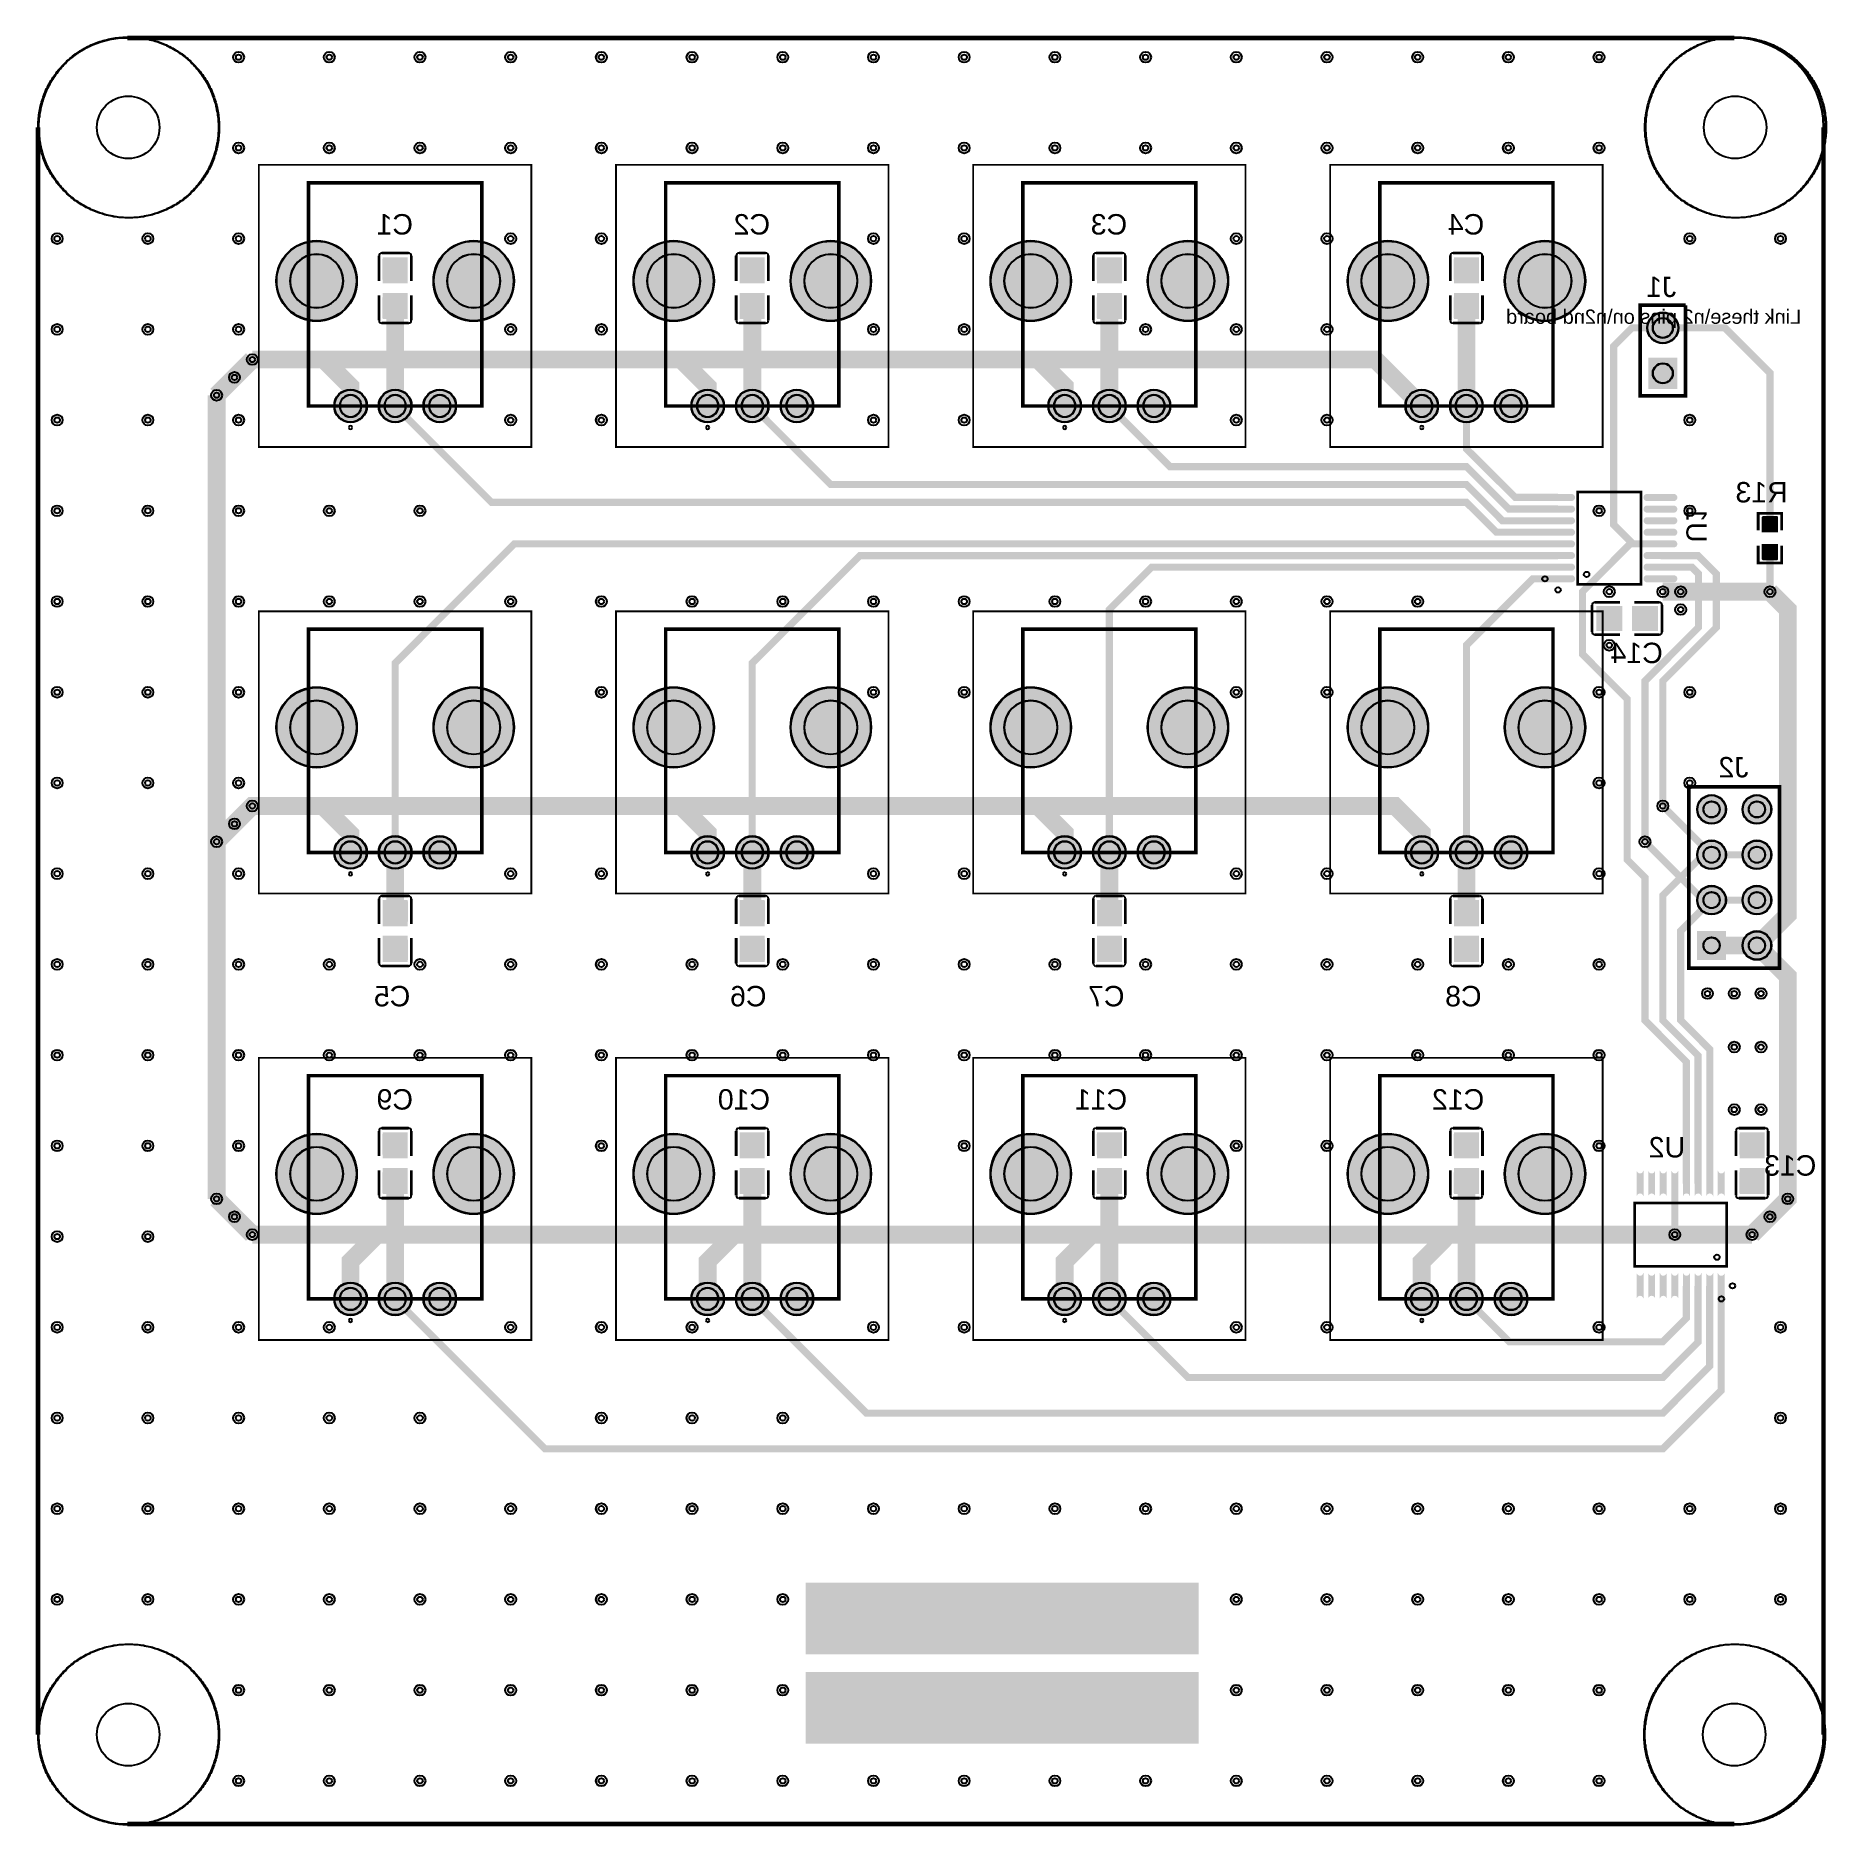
# Model space of a CAD drawing. Header units: millimetres. Extents: x 0 to 100, y 0 to 100.
import ezdxf

# ---------------------------------------------------------------- set-up
doc = ezdxf.new("R2010")
doc.units = ezdxf.units.MM
for name, color, linetype, true_color in [('BoardOutLine', 7, 'Continuous', 0xff00ff), ('BottomLayer', 7, 'Continuous', 0x0000ff), ('BottomPasteMaskLayer', 7, 'Continuous', 0x800000), ('BottomSilkLayer', 7, 'Continuous', 0x66cc33), ('BottomSolderMaskLayer', 7, 'Continuous', 0xaa00ff), ('Document', 7, 'Continuous', 0xffffff), ('Hole', 7, 'Continuous', 0x222222), ('Multi-Layer', 7, 'Continuous', 0xc0c0c0), ('TopLayer', 7, 'Continuous', 0xff0000), ('TopSilkLayer', 7, 'Continuous', 0xffcc00), ('TopSolderMaskLayer', 7, 'Continuous', 0x800080)]:
    doc.layers.add(name, color=color, linetype=linetype, true_color=true_color)
doc.styles.get("Standard").update_dxf_attribs({"font": 'arial.ttf'})

msp = doc.modelspace()

# ---------------------------------------------------------------- texts
at = {"layer": 'BottomSilkLayer', "text_generation_flag": 2}
for s, height, p in [('C1', 1.143, (21, 89)), ('C2', 1.143, (41, 89)), ('C3', 1.143, (61, 89)), ('C4', 1.143, (81, 89)), ('J1', 1.143, (91.75, 85.5)), ('Link these\\n2 pins on\\n2nd board', 0.8, (98.75, 84)), ('R13', 1.143, (98, 74)), ('C14', 1.143, (91, 65)), ('J2', 1.143, (95.8, 58.6)), ('C5', 1.143, (20.85, 45.78)), ('C6', 1.143, (40.8, 45.78)), ('C7', 1.143, (60.85, 45.78)), ('C8', 1.143, (80.85, 45.78)), ('C9', 1.143, (21, 40)), ('C10', 1.143, (41, 40)), ('C11', 1.143, (61, 40)), ('C12', 1.143, (81, 40)), ('U2', 1.143, (92.25, 37.32)), ('C13', 1.143, (99.6, 36.3))]:
    msp.add_text(s, height=height, dxfattribs=at).set_placement(p)
msp.add_text('U1', height=1.143, rotation=270, dxfattribs=at).set_placement((92.32, 71.75))

# ---------------------------------------------------------------- hatches: boundary and pattern name
at = {"layer": 'BottomLayer'}
for points in [[(20.68, 86.3), (19.32, 86.3), (19.32, 87.71), (20.68, 87.71)], [(40.68, 86.3), (39.32, 86.3), (39.32, 87.71), (40.68, 87.71)], [(60.68, 86.3), (59.32, 86.3), (59.32, 87.71), (60.68, 87.71)], [(80.68, 86.3), (79.32, 86.3), (79.32, 87.71), (80.68, 87.71)], [(20.68, 85.7), (19.32, 85.7), (19.32, 84.29), (20.68, 84.29)], [(40.68, 85.7), (39.32, 85.7), (39.32, 84.29), (40.68, 84.29)], [(60.68, 85.7), (59.32, 85.7), (59.32, 84.29), (60.68, 84.29)], [(80.68, 85.7), (79.32, 85.7), (79.32, 84.29), (80.68, 84.29)], [(85.83, 74.45, -0.785398), (85.83, 74.1), (84.44, 74.1, -0.785398), (84.44, 74.45)], [(91.56, 74.45, -0.785398), (91.56, 74.1), (90.17, 74.1, -0.785398), (90.17, 74.45)], [(85.83, 73.8, -0.785398), (85.83, 73.45), (84.44, 73.45, -0.785398), (84.44, 73.8)], [(91.56, 73.8, -0.785398), (91.56, 73.45), (90.17, 73.45, -0.785398), (90.17, 73.8)], [(85.83, 73.15, -0.785398), (85.83, 72.8), (84.44, 72.8, -0.785398), (84.44, 73.15)], [(85.83, 72.5, -0.785398), (85.83, 72.15), (84.44, 72.15, -0.785398), (84.44, 72.5)], [(91.56, 73.15, -0.785398), (91.56, 72.8), (90.17, 72.8, -0.785398), (90.17, 73.15)], [(91.56, 72.5, -0.785398), (91.56, 72.15), (90.17, 72.15, -0.785398), (90.17, 72.5)], [(97.43, 72.35), (96.57, 72.35), (96.57, 73.16), (97.43, 73.16)], [(85.83, 71.85, -0.785398), (85.83, 71.5), (84.44, 71.5, -0.785398), (84.44, 71.85)], [(91.56, 71.85, -0.785398), (91.56, 71.5), (90.17, 71.5, -0.785398), (90.17, 71.85)], [(97.43, 71.65), (96.57, 71.65), (96.57, 70.84), (97.43, 70.84)], [(85.83, 71.2, -0.785398), (85.83, 70.85), (84.44, 70.85, -0.785398), (84.44, 71.2)], [(85.83, 70.55, -0.785398), (85.83, 70.2), (84.44, 70.2, -0.785398), (84.44, 70.55)], [(91.56, 71.2, -0.785398), (91.56, 70.85), (90.17, 70.85, -0.785398), (90.17, 71.2)], [(91.56, 70.55, -0.785398), (91.56, 70.2), (90.17, 70.2, -0.785398), (90.17, 70.55)], [(85.83, 69.9, -0.785398), (85.83, 69.55), (84.44, 69.55, -0.785398), (84.44, 69.9)], [(91.56, 69.9, -0.785398), (91.56, 69.55), (90.17, 69.55, -0.785398), (90.17, 69.9)], [(88.7, 68.18), (88.7, 66.82), (87.29, 66.82), (87.29, 68.18)], [(89.3, 68.18), (89.3, 66.82), (90.71, 66.82), (90.71, 68.18)], [(19.32, 50.3), (20.68, 50.3), (20.68, 51.71), (19.32, 51.71)], [(39.32, 50.3), (40.68, 50.3), (40.68, 51.71), (39.32, 51.71)], [(59.32, 50.3), (60.68, 50.3), (60.68, 51.71), (59.32, 51.71)], [(79.32, 50.3), (80.68, 50.3), (80.68, 51.71), (79.32, 51.71)], [(19.32, 49.7), (20.68, 49.7), (20.68, 48.29), (19.32, 48.29)], [(39.32, 49.7), (40.68, 49.7), (40.68, 48.29), (39.32, 48.29)], [(59.32, 49.7), (60.68, 49.7), (60.68, 48.29), (59.32, 48.29)], [(79.32, 49.7), (80.68, 49.7), (80.68, 48.29), (79.32, 48.29)], [(20.68, 37.3), (19.32, 37.3), (19.32, 38.71), (20.68, 38.71)], [(40.68, 37.3), (39.32, 37.3), (39.32, 38.71), (40.68, 38.71)], [(60.68, 37.3), (59.32, 37.3), (59.32, 38.71), (60.68, 38.71)], [(80.68, 37.3), (79.32, 37.3), (79.32, 38.71), (80.68, 38.71)], [(96.68, 37.3), (95.32, 37.3), (95.32, 38.71), (96.68, 38.71)], [(20.68, 36.7), (19.32, 36.7), (19.32, 35.29), (20.68, 35.29)], [(40.68, 36.7), (39.32, 36.7), (39.32, 35.29), (40.68, 35.29)], [(60.68, 36.7), (59.32, 36.7), (59.32, 35.29), (60.68, 35.29)], [(80.68, 36.7), (79.32, 36.7), (79.32, 35.29), (80.68, 35.29)], [(89.9, 36.56, -0.785398), (89.55, 36.56), (89.55, 35.17, -0.785398), (89.9, 35.17)], [(90.55, 36.56, -0.785398), (90.2, 36.56), (90.2, 35.17, -0.785398), (90.55, 35.17)], [(91.2, 36.56, -0.785398), (90.85, 36.56), (90.85, 35.17, -0.785398), (91.2, 35.17)], [(91.85, 36.56, -0.785398), (91.5, 36.56), (91.5, 35.17, -0.785398), (91.85, 35.17)], [(92.5, 36.56, -0.785398), (92.15, 36.56), (92.15, 35.17, -0.785398), (92.5, 35.17)], [(93.15, 36.56, -0.785398), (92.8, 36.56), (92.8, 35.17, -0.785398), (93.15, 35.17)], [(93.8, 36.56, -0.785398), (93.45, 36.56), (93.45, 35.17, -0.785398), (93.8, 35.17)], [(94.45, 36.56, -0.785398), (94.1, 36.56), (94.1, 35.17, -0.785398), (94.45, 35.17)], [(96.68, 36.7), (95.32, 36.7), (95.32, 35.29), (96.68, 35.29)], [(89.9, 30.83, -0.785398), (89.55, 30.83), (89.55, 29.44, -0.785398), (89.9, 29.44)], [(90.55, 30.83, -0.785398), (90.2, 30.83), (90.2, 29.44, -0.785398), (90.55, 29.44)], [(91.2, 30.83, -0.785398), (90.85, 30.83), (90.85, 29.44, -0.785398), (91.2, 29.44)], [(91.85, 30.83, -0.785398), (91.5, 30.83), (91.5, 29.44, -0.785398), (91.85, 29.44)], [(92.5, 30.83, -0.785398), (92.15, 30.83), (92.15, 29.44, -0.785398), (92.5, 29.44)], [(93.15, 30.83, -0.785398), (92.8, 30.83), (92.8, 29.44, -0.785398), (93.15, 29.44)], [(93.8, 30.83, -0.785398), (93.45, 30.83), (93.45, 29.44, -0.785398), (93.8, 29.44)], [(94.45, 30.83, -0.785398), (94.1, 30.83), (94.1, 29.44, -0.785398), (94.45, 29.44)]]:
    msp.add_hatch(color=256, dxfattribs=at).paths.add_polyline_path(points)
at = {"layer": 'BottomPasteMaskLayer'}
for points in [[(20.62, 87.68), (19.34, 87.68), (19.29, 87.63), (19.29, 86.48), (19.34, 86.43), (19.75, 86.42), (19.75, 86.87), (20.2, 86.87), (20.2, 86.43), (20.62, 86.43), (20.67, 86.48), (20.67, 87.63)], [(40.62, 87.68), (39.34, 87.68), (39.29, 87.63), (39.29, 86.48), (39.34, 86.43), (39.75, 86.42), (39.75, 86.87), (40.2, 86.87), (40.2, 86.43), (40.62, 86.43), (40.67, 86.48), (40.67, 87.63)], [(60.62, 87.68), (59.34, 87.68), (59.29, 87.63), (59.29, 86.48), (59.34, 86.43), (59.75, 86.42), (59.75, 86.87), (60.2, 86.87), (60.2, 86.43), (60.62, 86.43), (60.67, 86.48), (60.67, 87.63)], [(80.62, 87.68), (79.34, 87.68), (79.29, 87.63), (79.29, 86.48), (79.34, 86.43), (79.75, 86.42), (79.75, 86.87), (80.2, 86.87), (80.2, 86.43), (80.62, 86.43), (80.67, 86.48), (80.67, 87.63)], [(20.62, 85.52), (20.2, 85.52), (20.2, 85.08), (19.75, 85.08), (19.75, 85.52), (19.34, 85.52), (19.29, 85.48), (19.29, 84.33), (19.34, 84.28), (20.62, 84.28), (20.67, 84.33), (20.67, 85.48)], [(40.62, 85.52), (40.2, 85.52), (40.2, 85.08), (39.75, 85.08), (39.75, 85.52), (39.34, 85.52), (39.29, 85.48), (39.29, 84.33), (39.34, 84.28), (40.62, 84.28), (40.67, 84.33), (40.67, 85.48)], [(60.62, 85.52), (60.2, 85.52), (60.2, 85.08), (59.75, 85.08), (59.75, 85.52), (59.34, 85.52), (59.29, 85.48), (59.29, 84.33), (59.34, 84.28), (60.62, 84.28), (60.67, 84.33), (60.67, 85.48)], [(80.62, 85.52), (80.2, 85.52), (80.2, 85.08), (79.75, 85.08), (79.75, 85.52), (79.34, 85.52), (79.29, 85.48), (79.29, 84.33), (79.34, 84.28), (80.62, 84.28), (80.67, 84.33), (80.67, 85.48)], [(85.83, 74.45, -0.785398), (85.83, 74.1), (84.44, 74.1, -0.785398), (84.44, 74.45)], [(91.56, 74.45, -0.785398), (91.56, 74.1), (90.17, 74.1, -0.785398), (90.17, 74.45)], [(85.83, 73.8, -0.785398), (85.83, 73.45), (84.44, 73.45, -0.785398), (84.44, 73.8)], [(91.56, 73.8, -0.785398), (91.56, 73.45), (90.17, 73.45, -0.785398), (90.17, 73.8)], [(96.6, 72.35), (96.83, 72.35), (96.83, 72.73), (97.16, 72.73), (97.16, 72.35), (97.4, 72.35), (97.45, 72.4), (97.45, 73.19), (97.4, 73.24), (96.6, 73.24), (96.55, 73.19), (96.55, 72.4)], [(85.83, 73.15, -0.785398), (85.83, 72.8), (84.44, 72.8, -0.785398), (84.44, 73.15)], [(85.83, 72.5, -0.785398), (85.83, 72.15), (84.44, 72.15, -0.785398), (84.44, 72.5)], [(91.56, 73.15, -0.785398), (91.56, 72.8), (90.17, 72.8, -0.785398), (90.17, 73.15)], [(91.56, 72.5, -0.785398), (91.56, 72.15), (90.17, 72.15, -0.785398), (90.17, 72.5)], [(85.83, 71.85, -0.785398), (85.83, 71.5), (84.44, 71.5, -0.785398), (84.44, 71.85)], [(91.56, 71.85, -0.785398), (91.56, 71.5), (90.17, 71.5, -0.785398), (90.17, 71.85)], [(96.55, 70.8), (96.55, 71.6), (96.6, 71.65), (96.83, 71.65), (96.83, 71.28), (97.16, 71.28), (97.16, 71.65), (97.4, 71.65), (97.45, 71.6), (97.45, 70.8), (97.4, 70.75), (96.6, 70.75)], [(85.83, 71.2, -0.785398), (85.83, 70.85), (84.44, 70.85, -0.785398), (84.44, 71.2)], [(85.83, 70.55, -0.785398), (85.83, 70.2), (84.44, 70.2, -0.785398), (84.44, 70.55)], [(91.56, 71.2, -0.785398), (91.56, 70.85), (90.17, 70.85, -0.785398), (90.17, 71.2)], [(91.56, 70.55, -0.785398), (91.56, 70.2), (90.17, 70.2, -0.785398), (90.17, 70.55)], [(85.83, 69.9, -0.785398), (85.83, 69.55), (84.44, 69.55, -0.785398), (84.44, 69.9)], [(91.56, 69.9, -0.785398), (91.56, 69.55), (90.17, 69.55, -0.785398), (90.17, 69.9)], [(87.32, 68.12), (87.32, 66.84), (87.37, 66.79), (88.52, 66.79), (88.57, 66.84), (88.58, 67.25), (88.13, 67.25), (88.13, 67.7), (88.57, 67.7), (88.57, 68.12), (88.52, 68.17), (87.37, 68.17)], [(89.47, 68.12), (89.47, 67.7), (89.92, 67.7), (89.92, 67.25), (89.48, 67.25), (89.47, 66.84), (89.52, 66.79), (90.67, 66.79), (90.72, 66.84), (90.72, 68.12), (90.67, 68.17), (89.52, 68.17)], [(19.38, 50.47), (19.8, 50.47), (19.8, 50.92), (20.25, 50.92), (20.25, 50.48), (20.66, 50.47), (20.71, 50.52), (20.71, 51.67), (20.66, 51.72), (19.38, 51.72), (19.33, 51.67), (19.33, 50.52)], [(39.38, 50.47), (39.8, 50.47), (39.8, 50.92), (40.25, 50.92), (40.25, 50.48), (40.66, 50.47), (40.71, 50.52), (40.71, 51.67), (40.66, 51.72), (39.38, 51.72), (39.33, 51.67), (39.33, 50.52)], [(59.38, 50.47), (59.8, 50.47), (59.8, 50.92), (60.25, 50.92), (60.25, 50.48), (60.66, 50.47), (60.71, 50.52), (60.71, 51.67), (60.66, 51.72), (59.38, 51.72), (59.33, 51.67), (59.33, 50.52)], [(79.38, 50.47), (79.8, 50.47), (79.8, 50.92), (80.25, 50.92), (80.25, 50.48), (80.66, 50.47), (80.71, 50.52), (80.71, 51.67), (80.66, 51.72), (79.38, 51.72), (79.33, 51.67), (79.33, 50.52)], [(19.38, 48.32), (20.66, 48.32), (20.71, 48.37), (20.71, 49.52), (20.66, 49.57), (20.25, 49.58), (20.25, 49.13), (19.8, 49.13), (19.8, 49.57), (19.38, 49.57), (19.33, 49.52), (19.33, 48.37)], [(39.38, 48.32), (40.66, 48.32), (40.71, 48.37), (40.71, 49.52), (40.66, 49.57), (40.25, 49.58), (40.25, 49.13), (39.8, 49.13), (39.8, 49.57), (39.38, 49.57), (39.33, 49.52), (39.33, 48.37)], [(59.38, 48.32), (60.66, 48.32), (60.71, 48.37), (60.71, 49.52), (60.66, 49.57), (60.25, 49.58), (60.25, 49.13), (59.8, 49.13), (59.8, 49.57), (59.38, 49.57), (59.33, 49.52), (59.33, 48.37)], [(79.38, 48.32), (80.66, 48.32), (80.71, 48.37), (80.71, 49.52), (80.66, 49.57), (80.25, 49.58), (80.25, 49.13), (79.8, 49.13), (79.8, 49.57), (79.38, 49.57), (79.33, 49.52), (79.33, 48.37)], [(20.62, 38.68), (19.34, 38.68), (19.29, 38.63), (19.29, 37.48), (19.34, 37.43), (19.75, 37.42), (19.75, 37.87), (20.2, 37.87), (20.2, 37.43), (20.62, 37.43), (20.67, 37.48), (20.67, 38.63)], [(40.62, 38.68), (39.34, 38.68), (39.29, 38.63), (39.29, 37.48), (39.34, 37.43), (39.75, 37.42), (39.75, 37.87), (40.2, 37.87), (40.2, 37.43), (40.62, 37.43), (40.67, 37.48), (40.67, 38.63)], [(60.62, 38.68), (59.34, 38.68), (59.29, 38.63), (59.29, 37.48), (59.34, 37.43), (59.75, 37.42), (59.75, 37.87), (60.2, 37.87), (60.2, 37.43), (60.62, 37.43), (60.67, 37.48), (60.67, 38.63)], [(80.62, 38.68), (79.34, 38.68), (79.29, 38.63), (79.29, 37.48), (79.34, 37.43), (79.75, 37.42), (79.75, 37.87), (80.2, 37.87), (80.2, 37.43), (80.62, 37.43), (80.67, 37.48), (80.67, 38.63)], [(96.62, 38.68), (95.34, 38.68), (95.29, 38.63), (95.29, 37.48), (95.34, 37.43), (95.75, 37.42), (95.75, 37.87), (96.2, 37.87), (96.2, 37.43), (96.62, 37.43), (96.67, 37.48), (96.67, 38.63)], [(20.62, 36.52), (20.2, 36.52), (20.2, 36.08), (19.75, 36.08), (19.75, 36.52), (19.34, 36.52), (19.29, 36.48), (19.29, 35.33), (19.34, 35.28), (20.62, 35.28), (20.67, 35.33), (20.67, 36.48)], [(40.62, 36.52), (40.2, 36.52), (40.2, 36.08), (39.75, 36.08), (39.75, 36.52), (39.34, 36.52), (39.29, 36.48), (39.29, 35.33), (39.34, 35.28), (40.62, 35.28), (40.67, 35.33), (40.67, 36.48)], [(60.62, 36.52), (60.2, 36.52), (60.2, 36.08), (59.75, 36.08), (59.75, 36.52), (59.34, 36.52), (59.29, 36.48), (59.29, 35.33), (59.34, 35.28), (60.62, 35.28), (60.67, 35.33), (60.67, 36.48)], [(80.62, 36.52), (80.2, 36.52), (80.2, 36.08), (79.75, 36.08), (79.75, 36.52), (79.34, 36.52), (79.29, 36.48), (79.29, 35.33), (79.34, 35.28), (80.62, 35.28), (80.67, 35.33), (80.67, 36.48)], [(89.9, 36.56, -0.785398), (89.55, 36.56), (89.55, 35.17, -0.785398), (89.9, 35.17)], [(90.55, 36.56, -0.785398), (90.2, 36.56), (90.2, 35.17, -0.785398), (90.55, 35.17)], [(91.2, 36.56, -0.785398), (90.85, 36.56), (90.85, 35.17, -0.785398), (91.2, 35.17)], [(91.85, 36.56, -0.785398), (91.5, 36.56), (91.5, 35.17, -0.785398), (91.85, 35.17)], [(92.5, 36.56, -0.785398), (92.15, 36.56), (92.15, 35.17, -0.785398), (92.5, 35.17)], [(93.15, 36.56, -0.785398), (92.8, 36.56), (92.8, 35.17, -0.785398), (93.15, 35.17)], [(93.8, 36.56, -0.785398), (93.45, 36.56), (93.45, 35.17, -0.785398), (93.8, 35.17)], [(94.45, 36.56, -0.785398), (94.1, 36.56), (94.1, 35.17, -0.785398), (94.45, 35.17)], [(96.62, 36.52), (96.2, 36.52), (96.2, 36.08), (95.75, 36.08), (95.75, 36.52), (95.34, 36.52), (95.29, 36.48), (95.29, 35.33), (95.34, 35.28), (96.62, 35.28), (96.67, 35.33), (96.67, 36.48)], [(89.9, 30.83, -0.785398), (89.55, 30.83), (89.55, 29.44, -0.785398), (89.9, 29.44)], [(90.55, 30.83, -0.785398), (90.2, 30.83), (90.2, 29.44, -0.785398), (90.55, 29.44)], [(91.2, 30.83, -0.785398), (90.85, 30.83), (90.85, 29.44, -0.785398), (91.2, 29.44)], [(91.85, 30.83, -0.785398), (91.5, 30.83), (91.5, 29.44, -0.785398), (91.85, 29.44)], [(92.5, 30.83, -0.785398), (92.15, 30.83), (92.15, 29.44, -0.785398), (92.5, 29.44)], [(93.15, 30.83, -0.785398), (92.8, 30.83), (92.8, 29.44, -0.785398), (93.15, 29.44)], [(93.8, 30.83, -0.785398), (93.45, 30.83), (93.45, 29.44, -0.785398), (93.8, 29.44)], [(94.45, 30.83, -0.785398), (94.1, 30.83), (94.1, 29.44, -0.785398), (94.45, 29.44)]]:
    msp.add_hatch(color=256, dxfattribs=at).paths.add_polyline_path(points)
at = {"layer": 'BottomSolderMaskLayer'}
for points in [[(13.34, 86.4, 1), (17.86, 86.4, 1)], [(22.14, 86.4, 1), (26.66, 86.4, 1)], [(33.34, 86.4, 1), (37.86, 86.4, 1)], [(42.14, 86.4, 1), (46.66, 86.4, 1)], [(53.34, 86.4, 1), (57.86, 86.4, 1)], [(62.14, 86.4, 1), (66.66, 86.4, 1)], [(73.34, 86.4, 1), (77.86, 86.4, 1)], [(82.14, 86.4, 1), (86.66, 86.4, 1)], [(20.7, 86.27), (19.3, 86.27), (19.3, 87.73), (20.7, 87.73)], [(40.7, 86.27), (39.3, 86.27), (39.3, 87.73), (40.7, 87.73)], [(60.7, 86.27), (59.3, 86.27), (59.3, 87.73), (60.7, 87.73)], [(80.7, 86.27), (79.3, 86.27), (79.3, 87.73), (80.7, 87.73)], [(20.7, 85.73), (19.3, 85.73), (19.3, 84.27), (20.7, 84.27)], [(40.7, 85.73), (39.3, 85.73), (39.3, 84.27), (40.7, 84.27)], [(60.7, 85.73), (59.3, 85.73), (59.3, 84.27), (60.7, 84.27)], [(80.7, 85.73), (79.3, 85.73), (79.3, 84.27), (80.7, 84.27)], [(90.12, 83.77, 1), (91.88, 83.77, 1)], [(91.81, 80.35), (91.81, 82.11), (90.19, 82.11), (90.19, 80.35)], [(16.57, 79.4, 1), (18.43, 79.4, 1)], [(19.07, 79.4, 1), (20.93, 79.4, 1)], [(21.57, 79.4, 1), (23.43, 79.4, 1)], [(36.57, 79.4, 1), (38.43, 79.4, 1)], [(39.07, 79.4, 1), (40.93, 79.4, 1)], [(41.57, 79.4, 1), (43.43, 79.4, 1)], [(56.57, 79.4, 1), (58.43, 79.4, 1)], [(59.07, 79.4, 1), (60.93, 79.4, 1)], [(61.57, 79.4, 1), (63.43, 79.4, 1)], [(76.57, 79.4, 1), (78.43, 79.4, 1)], [(79.07, 79.4, 1), (80.93, 79.4, 1)], [(81.57, 79.4, 1), (83.43, 79.4, 1)], [(85.93, 74.47, -0.785398), (85.93, 74.08), (84.34, 74.08, -0.785398), (84.34, 74.47)], [(91.66, 74.47, -0.785398), (91.66, 74.08), (90.07, 74.08, -0.785398), (90.07, 74.47)], [(85.93, 73.82, -0.785398), (85.93, 73.43), (84.34, 73.43, -0.785398), (84.34, 73.82)], [(91.66, 73.82, -0.785398), (91.66, 73.43), (90.07, 73.43, -0.785398), (90.07, 73.82)], [(85.93, 73.17, -0.785398), (85.93, 72.78), (84.34, 72.78, -0.785398), (84.34, 73.17)], [(85.93, 72.52, -0.785398), (85.93, 72.13), (84.34, 72.13, -0.785398), (84.34, 72.52)], [(91.66, 73.17, -0.785398), (91.66, 72.78), (90.07, 72.78, -0.785398), (90.07, 73.17)], [(91.66, 72.52, -0.785398), (91.66, 72.13), (90.07, 72.13, -0.785398), (90.07, 72.52)], [(97.46, 72.33), (96.54, 72.33), (96.54, 73.18), (97.46, 73.18)], [(85.93, 71.87, -0.785398), (85.93, 71.48), (84.34, 71.48, -0.785398), (84.34, 71.87)], [(85.93, 71.22, -0.785398), (85.93, 70.83), (84.34, 70.83, -0.785398), (84.34, 71.22)], [(91.66, 71.87, -0.785398), (91.66, 71.48), (90.07, 71.48, -0.785398), (90.07, 71.87)], [(91.66, 71.22, -0.785398), (91.66, 70.83), (90.07, 70.83, -0.785398), (90.07, 71.22)], [(97.46, 71.67), (96.54, 71.67), (96.54, 70.82), (97.46, 70.82)], [(85.93, 70.57, -0.785398), (85.93, 70.18), (84.34, 70.18, -0.785398), (84.34, 70.57)], [(91.66, 70.57, -0.785398), (91.66, 70.18), (90.07, 70.18, -0.785398), (90.07, 70.57)], [(85.93, 69.92, -0.785398), (85.93, 69.53), (84.34, 69.53, -0.785398), (84.34, 69.92)], [(91.66, 69.92, -0.785398), (91.66, 69.53), (90.07, 69.53, -0.785398), (90.07, 69.92)], [(88.73, 68.2), (88.73, 66.8), (87.27, 66.8), (87.27, 68.2)], [(89.27, 68.2), (89.27, 66.8), (90.73, 66.8), (90.73, 68.2)], [(13.34, 61.4, 1), (17.86, 61.4, 1)], [(22.14, 61.4, 1), (26.66, 61.4, 1)], [(33.34, 61.4, 1), (37.86, 61.4, 1)], [(42.14, 61.4, 1), (46.66, 61.4, 1)], [(53.34, 61.4, 1), (57.86, 61.4, 1)], [(62.14, 61.4, 1), (66.66, 61.4, 1)], [(73.34, 61.4, 1), (77.86, 61.4, 1)], [(82.14, 61.4, 1), (86.66, 61.4, 1)], [(92.92, 56.81, 1), (94.54, 56.81, 1)], [(95.46, 56.81, 1), (97.08, 56.81, 1)], [(16.57, 54.4, 1), (18.43, 54.4, 1)], [(19.07, 54.4, 1), (20.93, 54.4, 1)], [(21.57, 54.4, 1), (23.43, 54.4, 1)], [(36.57, 54.4, 1), (38.43, 54.4, 1)], [(39.07, 54.4, 1), (40.93, 54.4, 1)], [(41.57, 54.4, 1), (43.43, 54.4, 1)], [(56.57, 54.4, 1), (58.43, 54.4, 1)], [(59.07, 54.4, 1), (60.93, 54.4, 1)], [(61.57, 54.4, 1), (63.43, 54.4, 1)], [(76.57, 54.4, 1), (78.43, 54.4, 1)], [(79.07, 54.4, 1), (80.93, 54.4, 1)], [(81.57, 54.4, 1), (83.43, 54.4, 1)], [(92.92, 54.27, 1), (94.54, 54.27, 1)], [(95.46, 54.27, 1), (97.08, 54.27, 1)], [(92.92, 51.73, 1), (94.54, 51.73, 1)], [(95.46, 51.73, 1), (97.08, 51.73, 1)], [(19.3, 50.27), (20.7, 50.27), (20.7, 51.73), (19.3, 51.73)], [(39.3, 50.27), (40.7, 50.27), (40.7, 51.73), (39.3, 51.73)], [(59.3, 50.27), (60.7, 50.27), (60.7, 51.73), (59.3, 51.73)], [(79.3, 50.27), (80.7, 50.27), (80.7, 51.73), (79.3, 51.73)], [(19.3, 49.73), (20.7, 49.73), (20.7, 48.27), (19.3, 48.27)], [(39.3, 49.73), (40.7, 49.73), (40.7, 48.27), (39.3, 48.27)], [(59.3, 49.73), (60.7, 49.73), (60.7, 48.27), (59.3, 48.27)], [(79.3, 49.73), (80.7, 49.73), (80.7, 48.27), (79.3, 48.27)], [(94.54, 48.38), (94.54, 50), (92.92, 50), (92.92, 48.38)], [(95.46, 49.19, 1), (97.08, 49.19, 1)], [(13.34, 36.4, 1), (17.86, 36.4, 1)], [(20.7, 37.27), (19.3, 37.27), (19.3, 38.73), (20.7, 38.73)], [(22.14, 36.4, 1), (26.66, 36.4, 1)], [(33.34, 36.4, 1), (37.86, 36.4, 1)], [(40.7, 37.27), (39.3, 37.27), (39.3, 38.73), (40.7, 38.73)], [(42.14, 36.4, 1), (46.66, 36.4, 1)], [(53.34, 36.4, 1), (57.86, 36.4, 1)], [(60.7, 37.27), (59.3, 37.27), (59.3, 38.73), (60.7, 38.73)], [(62.14, 36.4, 1), (66.66, 36.4, 1)], [(73.34, 36.4, 1), (77.86, 36.4, 1)], [(80.7, 37.27), (79.3, 37.27), (79.3, 38.73), (80.7, 38.73)], [(82.14, 36.4, 1), (86.66, 36.4, 1)], [(96.7, 37.27), (95.3, 37.27), (95.3, 38.73), (96.7, 38.73)], [(20.7, 36.73), (19.3, 36.73), (19.3, 35.27), (20.7, 35.27)], [(40.7, 36.73), (39.3, 36.73), (39.3, 35.27), (40.7, 35.27)], [(60.7, 36.73), (59.3, 36.73), (59.3, 35.27), (60.7, 35.27)], [(80.7, 36.73), (79.3, 36.73), (79.3, 35.27), (80.7, 35.27)], [(89.92, 36.58, -0.785398), (89.53, 36.58), (89.53, 35.15, -0.785398), (89.92, 35.15)], [(90.57, 36.58, -0.785398), (90.18, 36.58), (90.18, 35.15, -0.785398), (90.57, 35.15)], [(91.22, 36.58, -0.785398), (90.83, 36.58), (90.83, 35.15, -0.785398), (91.22, 35.15)], [(91.87, 36.58, -0.785398), (91.48, 36.58), (91.48, 35.15, -0.785398), (91.87, 35.15)], [(92.52, 36.58, -0.785398), (92.13, 36.58), (92.13, 35.15, -0.785398), (92.52, 35.15)], [(93.17, 36.58, -0.785398), (92.78, 36.58), (92.78, 35.15, -0.785398), (93.17, 35.15)], [(93.82, 36.58, -0.785398), (93.43, 36.58), (93.43, 35.15, -0.785398), (93.82, 35.15)], [(94.47, 36.58, -0.785398), (94.08, 36.58), (94.08, 35.15, -0.785398), (94.47, 35.15)], [(96.7, 36.73), (95.3, 36.73), (95.3, 35.27), (96.7, 35.27)], [(16.57, 29.4, 1), (18.43, 29.4, 1)], [(19.07, 29.4, 1), (20.93, 29.4, 1)], [(21.57, 29.4, 1), (23.43, 29.4, 1)], [(36.57, 29.4, 1), (38.43, 29.4, 1)], [(39.07, 29.4, 1), (40.93, 29.4, 1)], [(41.57, 29.4, 1), (43.43, 29.4, 1)], [(56.57, 29.4, 1), (58.43, 29.4, 1)], [(59.07, 29.4, 1), (60.93, 29.4, 1)], [(61.57, 29.4, 1), (63.43, 29.4, 1)], [(76.57, 29.4, 1), (78.43, 29.4, 1)], [(79.07, 29.4, 1), (80.93, 29.4, 1)], [(81.57, 29.4, 1), (83.43, 29.4, 1)], [(89.92, 30.85, -0.785398), (89.53, 30.85), (89.53, 29.42, -0.785398), (89.92, 29.42)], [(90.57, 30.85, -0.785398), (90.18, 30.85), (90.18, 29.42, -0.785398), (90.57, 29.42)], [(91.22, 30.85, -0.785398), (90.83, 30.85), (90.83, 29.42, -0.785398), (91.22, 29.42)], [(91.87, 30.85, -0.785398), (91.48, 30.85), (91.48, 29.42, -0.785398), (91.87, 29.42)], [(92.52, 30.85, -0.785398), (92.13, 30.85), (92.13, 29.42, -0.785398), (92.52, 29.42)], [(93.17, 30.85, -0.785398), (92.78, 30.85), (92.78, 29.42, -0.785398), (93.17, 29.42)], [(93.82, 30.85, -0.785398), (93.43, 30.85), (93.43, 29.42, -0.785398), (93.82, 29.42)], [(94.47, 30.85, -0.785398), (94.08, 30.85), (94.08, 29.42, -0.785398), (94.47, 29.42)]]:
    msp.add_hatch(color=256, dxfattribs=at).paths.add_polyline_path(points)
at = {"layer": 'Multi-Layer'}
for points in [[(13.37, 86.4, 1), (17.83, 86.4, 1)], [(22.17, 86.4, 1), (26.63, 86.4, 1)], [(33.37, 86.4, 1), (37.83, 86.4, 1)], [(42.17, 86.4, 1), (46.63, 86.4, 1)], [(53.37, 86.4, 1), (57.83, 86.4, 1)], [(62.17, 86.4, 1), (66.63, 86.4, 1)], [(73.37, 86.4, 1), (77.83, 86.4, 1)], [(82.17, 86.4, 1), (86.63, 86.4, 1)], [(90.15, 83.77, 1), (91.85, 83.77, 1)], [(91.79, 80.38), (91.79, 82.08), (90.21, 82.08), (90.21, 80.38)], [(16.6, 79.4, 1), (18.4, 79.4, 1)], [(19.1, 79.4, 1), (20.9, 79.4, 1)], [(21.6, 79.4, 1), (23.4, 79.4, 1)], [(36.6, 79.4, 1), (38.4, 79.4, 1)], [(39.1, 79.4, 1), (40.9, 79.4, 1)], [(41.6, 79.4, 1), (43.4, 79.4, 1)], [(56.6, 79.4, 1), (58.4, 79.4, 1)], [(59.1, 79.4, 1), (60.9, 79.4, 1)], [(61.6, 79.4, 1), (63.4, 79.4, 1)], [(76.6, 79.4, 1), (78.4, 79.4, 1)], [(79.1, 79.4, 1), (80.9, 79.4, 1)], [(81.6, 79.4, 1), (83.4, 79.4, 1)], [(13.37, 61.4, 1), (17.83, 61.4, 1)], [(22.17, 61.4, 1), (26.63, 61.4, 1)], [(33.37, 61.4, 1), (37.83, 61.4, 1)], [(42.17, 61.4, 1), (46.63, 61.4, 1)], [(53.37, 61.4, 1), (57.83, 61.4, 1)], [(62.17, 61.4, 1), (66.63, 61.4, 1)], [(73.37, 61.4, 1), (77.83, 61.4, 1)], [(82.17, 61.4, 1), (86.63, 61.4, 1)], [(92.94, 56.81, 1), (94.52, 56.81, 1)], [(95.48, 56.81, 1), (97.06, 56.81, 1)], [(16.6, 54.4, 1), (18.4, 54.4, 1)], [(19.1, 54.4, 1), (20.9, 54.4, 1)], [(21.6, 54.4, 1), (23.4, 54.4, 1)], [(36.6, 54.4, 1), (38.4, 54.4, 1)], [(39.1, 54.4, 1), (40.9, 54.4, 1)], [(41.6, 54.4, 1), (43.4, 54.4, 1)], [(56.6, 54.4, 1), (58.4, 54.4, 1)], [(59.1, 54.4, 1), (60.9, 54.4, 1)], [(61.6, 54.4, 1), (63.4, 54.4, 1)], [(76.6, 54.4, 1), (78.4, 54.4, 1)], [(79.1, 54.4, 1), (80.9, 54.4, 1)], [(81.6, 54.4, 1), (83.4, 54.4, 1)], [(92.94, 54.27, 1), (94.52, 54.27, 1)], [(95.48, 54.27, 1), (97.06, 54.27, 1)], [(92.94, 51.73, 1), (94.52, 51.73, 1)], [(95.48, 51.73, 1), (97.06, 51.73, 1)], [(94.52, 48.4), (94.52, 49.98), (92.94, 49.98), (92.94, 48.4)], [(95.48, 49.19, 1), (97.06, 49.19, 1)], [(13.37, 36.4, 1), (17.83, 36.4, 1)], [(22.17, 36.4, 1), (26.63, 36.4, 1)], [(33.37, 36.4, 1), (37.83, 36.4, 1)], [(42.17, 36.4, 1), (46.63, 36.4, 1)], [(53.37, 36.4, 1), (57.83, 36.4, 1)], [(62.17, 36.4, 1), (66.63, 36.4, 1)], [(73.37, 36.4, 1), (77.83, 36.4, 1)], [(82.17, 36.4, 1), (86.63, 36.4, 1)], [(16.6, 29.4, 1), (18.4, 29.4, 1)], [(19.1, 29.4, 1), (20.9, 29.4, 1)], [(21.6, 29.4, 1), (23.4, 29.4, 1)], [(36.6, 29.4, 1), (38.4, 29.4, 1)], [(39.1, 29.4, 1), (40.9, 29.4, 1)], [(41.6, 29.4, 1), (43.4, 29.4, 1)], [(56.6, 29.4, 1), (58.4, 29.4, 1)], [(59.1, 29.4, 1), (60.9, 29.4, 1)], [(61.6, 29.4, 1), (63.4, 29.4, 1)], [(76.6, 29.4, 1), (78.4, 29.4, 1)], [(79.1, 29.4, 1), (80.9, 29.4, 1)], [(81.6, 29.4, 1), (83.4, 29.4, 1)]]:
    msp.add_hatch(color=256, dxfattribs=at).paths.add_polyline_path(points)
at = {"layer": 'TopSilkLayer'}
for points in [[(65, 9.5), (65, 13.5), (43, 13.5), (43, 9.5), (60, 9.5)], [(65, 4.5), (65, 8.5), (43, 8.5), (43, 4.5), (60, 4.5)]]:
    msp.add_hatch(color=256, dxfattribs=at).paths.add_polyline_path(points)
at = {"layer": 'TopSolderMaskLayer'}
for points in [[(13.34, 86.4, 1), (17.86, 86.4, 1)], [(22.14, 86.4, 1), (26.66, 86.4, 1)], [(33.34, 86.4, 1), (37.86, 86.4, 1)], [(42.14, 86.4, 1), (46.66, 86.4, 1)], [(53.34, 86.4, 1), (57.86, 86.4, 1)], [(62.14, 86.4, 1), (66.66, 86.4, 1)], [(73.34, 86.4, 1), (77.86, 86.4, 1)], [(82.14, 86.4, 1), (86.66, 86.4, 1)], [(90.12, 83.77, 1), (91.88, 83.77, 1)], [(91.81, 80.35), (91.81, 82.11), (90.19, 82.11), (90.19, 80.35)], [(16.57, 79.4, 1), (18.43, 79.4, 1)], [(19.07, 79.4, 1), (20.93, 79.4, 1)], [(21.57, 79.4, 1), (23.43, 79.4, 1)], [(36.57, 79.4, 1), (38.43, 79.4, 1)], [(39.07, 79.4, 1), (40.93, 79.4, 1)], [(41.57, 79.4, 1), (43.43, 79.4, 1)], [(56.57, 79.4, 1), (58.43, 79.4, 1)], [(59.07, 79.4, 1), (60.93, 79.4, 1)], [(61.57, 79.4, 1), (63.43, 79.4, 1)], [(76.57, 79.4, 1), (78.43, 79.4, 1)], [(79.07, 79.4, 1), (80.93, 79.4, 1)], [(81.57, 79.4, 1), (83.43, 79.4, 1)], [(13.34, 61.4, 1), (17.86, 61.4, 1)], [(22.14, 61.4, 1), (26.66, 61.4, 1)], [(33.34, 61.4, 1), (37.86, 61.4, 1)], [(42.14, 61.4, 1), (46.66, 61.4, 1)], [(53.34, 61.4, 1), (57.86, 61.4, 1)], [(62.14, 61.4, 1), (66.66, 61.4, 1)], [(73.34, 61.4, 1), (77.86, 61.4, 1)], [(82.14, 61.4, 1), (86.66, 61.4, 1)], [(92.92, 56.81, 1), (94.54, 56.81, 1)], [(95.46, 56.81, 1), (97.08, 56.81, 1)], [(16.57, 54.4, 1), (18.43, 54.4, 1)], [(19.07, 54.4, 1), (20.93, 54.4, 1)], [(21.57, 54.4, 1), (23.43, 54.4, 1)], [(36.57, 54.4, 1), (38.43, 54.4, 1)], [(39.07, 54.4, 1), (40.93, 54.4, 1)], [(41.57, 54.4, 1), (43.43, 54.4, 1)], [(56.57, 54.4, 1), (58.43, 54.4, 1)], [(59.07, 54.4, 1), (60.93, 54.4, 1)], [(61.57, 54.4, 1), (63.43, 54.4, 1)], [(76.57, 54.4, 1), (78.43, 54.4, 1)], [(79.07, 54.4, 1), (80.93, 54.4, 1)], [(81.57, 54.4, 1), (83.43, 54.4, 1)], [(92.92, 54.27, 1), (94.54, 54.27, 1)], [(95.46, 54.27, 1), (97.08, 54.27, 1)], [(92.92, 51.73, 1), (94.54, 51.73, 1)], [(95.46, 51.73, 1), (97.08, 51.73, 1)], [(94.54, 48.38), (94.54, 50), (92.92, 50), (92.92, 48.38)], [(95.46, 49.19, 1), (97.08, 49.19, 1)], [(13.34, 36.4, 1), (17.86, 36.4, 1)], [(22.14, 36.4, 1), (26.66, 36.4, 1)], [(33.34, 36.4, 1), (37.86, 36.4, 1)], [(42.14, 36.4, 1), (46.66, 36.4, 1)], [(53.34, 36.4, 1), (57.86, 36.4, 1)], [(62.14, 36.4, 1), (66.66, 36.4, 1)], [(73.34, 36.4, 1), (77.86, 36.4, 1)], [(82.14, 36.4, 1), (86.66, 36.4, 1)], [(16.57, 29.4, 1), (18.43, 29.4, 1)], [(19.07, 29.4, 1), (20.93, 29.4, 1)], [(21.57, 29.4, 1), (23.43, 29.4, 1)], [(36.57, 29.4, 1), (38.43, 29.4, 1)], [(39.07, 29.4, 1), (40.93, 29.4, 1)], [(41.57, 29.4, 1), (43.43, 29.4, 1)], [(56.57, 29.4, 1), (58.43, 29.4, 1)], [(59.07, 29.4, 1), (60.93, 29.4, 1)], [(61.57, 29.4, 1), (63.43, 29.4, 1)], [(76.57, 29.4, 1), (78.43, 29.4, 1)], [(79.07, 29.4, 1), (80.93, 29.4, 1)], [(81.57, 29.4, 1), (83.43, 29.4, 1)]]:
    msp.add_hatch(color=256, dxfattribs=at).paths.add_polyline_path(points)

# ---------------------------------------------------------------- linework, layer by layer
at = {"layer": 'BoardOutLine', "const_width": 0.254}
for points in [[(5, 100), (95, 100)], [(0, 5), (0, 95)], [(100, 95), (100, 5)], [(95, 0), (5, 0)]]:
    msp.add_lwpolyline(points, dxfattribs=at)
at = {"layer": 'BoardOutLine'}
for centre, start, end in [((5, 95), 90, 180), ((95, 95), 0, 90), ((5, 5), 180, 270), ((95, 5), 270, 0)]:
    msp.add_arc(centre, 5, start, end, dxfattribs=at)
at = {"layer": 'BottomLayer'}
for points in [[(0.05, 95), (0.05, 95.1), (0.05, 95.2), (0.06, 95.31), (0.07, 95.41), (0.07, 95.51), (0.09, 95.61), (0.1, 95.71), (0.11, 95.81), (0.13, 95.91), (0.15, 96.01), (0.17, 96.11), (0.19, 96.21), (0.22, 96.31), (0.25, 96.41), (0.28, 96.5), (0.31, 96.6), (0.34, 96.7), (0.38, 96.79), (0.41, 96.89), (0.45, 96.98), (0.49, 97.08), (0.53, 97.17), (0.58, 97.26), (0.62, 97.35), (0.67, 97.44), (0.72, 97.53), (0.77, 97.62), (0.83, 97.7), (0.88, 97.79), (0.94, 97.87), (1, 97.96), (1.06, 98.04), (1.12, 98.12), (1.18, 98.2), (1.25, 98.28), (1.32, 98.36), (1.38, 98.43), (1.45, 98.51), (1.53, 98.58), (1.6, 98.65), (1.67, 98.72), (1.75, 98.79), (1.82, 98.85), (1.9, 98.92), (1.98, 98.98), (2.06, 99.05), (2.14, 99.11), (2.23, 99.16), (2.31, 99.22), (2.4, 99.28), (2.48, 99.33), (2.57, 99.38), (2.66, 99.43), (2.75, 99.48), (2.84, 99.53), (2.93, 99.57), (3.02, 99.62), (3.12, 99.66), (3.21, 99.7), (3.31, 99.73), (3.4, 99.77), (3.5, 99.8), (3.6, 99.83), (3.69, 99.86), (3.79, 99.89), (3.89, 99.91), (3.99, 99.94), (4.09, 99.96), (4.19, 99.98), (4.29, 100), (4.39, 100.01), (4.49, 100.02), (4.59, 100.04), (4.69, 100.04), (4.79, 100.05), (4.9, 100.06), (5, 100.06), (5.1, 100.06), (5.2, 100.06), (5.3, 100.06), (5.41, 100.05), (5.51, 100.04), (5.61, 100.04), (5.71, 100.02), (5.81, 100.01), (5.91, 100), (6.01, 99.98), (6.11, 99.96), (6.21, 99.94), (6.31, 99.91), (6.41, 99.89), (6.51, 99.86), (6.6, 99.83), (6.7, 99.8), (6.8, 99.77), (6.89, 99.73), (6.99, 99.7), (7.08, 99.66), (7.18, 99.62), (7.27, 99.57), (7.36, 99.53), (7.45, 99.48), (7.54, 99.43), (7.63, 99.38), (7.72, 99.33), (7.8, 99.28), (7.89, 99.22), (7.97, 99.16), (8.06, 99.11), (8.14, 99.05), (8.22, 98.98), (8.3, 98.92), (8.38, 98.85), (8.45, 98.79), (8.53, 98.72), (8.6, 98.65), (8.67, 98.58), (8.75, 98.51), (8.82, 98.43), (8.88, 98.36), (8.95, 98.28), (9.02, 98.2), (9.08, 98.12), (9.14, 98.04), (9.2, 97.96), (9.26, 97.87), (9.32, 97.79), (9.37, 97.7), (9.43, 97.62), (9.48, 97.53), (9.53, 97.44), (9.58, 97.35), (9.62, 97.26), (9.67, 97.17), (9.71, 97.08), (9.75, 96.98), (9.79, 96.89), (9.82, 96.79), (9.86, 96.7), (9.89, 96.6), (9.92, 96.5), (9.95, 96.41), (9.98, 96.31), (10.01, 96.21), (10.03, 96.11), (10.05, 96.01), (10.07, 95.91), (10.09, 95.81), (10.1, 95.71), (10.11, 95.61), (10.13, 95.51), (10.13, 95.41), (10.14, 95.31), (10.15, 95.2), (10.15, 95.1), (10.15, 95), (10.15, 94.9), (10.15, 94.8), (10.14, 94.69), (10.13, 94.59), (10.13, 94.49), (10.11, 94.39), (10.1, 94.29), (10.09, 94.19), (10.07, 94.09), (10.05, 93.99), (10.03, 93.89), (10.01, 93.79), (9.98, 93.69), (9.95, 93.59), (9.92, 93.49), (9.89, 93.4), (9.86, 93.3), (9.82, 93.21), (9.79, 93.11), (9.75, 93.02), (9.71, 92.92), (9.67, 92.83), (9.62, 92.74), (9.58, 92.65), (9.53, 92.56), (9.48, 92.47), (9.43, 92.38), (9.37, 92.3), (9.32, 92.21), (9.26, 92.13), (9.2, 92.04), (9.14, 91.96), (9.08, 91.88), (9.02, 91.8), (8.95, 91.72), (8.88, 91.64), (8.82, 91.57), (8.75, 91.49), (8.67, 91.42), (8.6, 91.35), (8.53, 91.28), (8.45, 91.21), (8.38, 91.15), (8.3, 91.08), (8.22, 91.02), (8.14, 90.95), (8.06, 90.89), (7.97, 90.84), (7.89, 90.78), (7.8, 90.72), (7.72, 90.67), (7.63, 90.62), (7.54, 90.57), (7.45, 90.52), (7.36, 90.47), (7.27, 90.43), (7.18, 90.38), (7.08, 90.34), (6.99, 90.3), (6.89, 90.27), (6.8, 90.23), (6.7, 90.2), (6.6, 90.17), (6.51, 90.14), (6.41, 90.11), (6.31, 90.09), (6.21, 90.06), (6.11, 90.04), (6.01, 90.02), (5.91, 90), (5.81, 89.99), (5.71, 89.98), (5.61, 89.96), (5.51, 89.96), (5.41, 89.95), (5.3, 89.94), (5.2, 89.94), (5.1, 89.94), (5, 89.94), (4.9, 89.94), (4.79, 89.95), (4.69, 89.96), (4.59, 89.96), (4.49, 89.98), (4.39, 89.99), (4.29, 90), (4.19, 90.02), (4.09, 90.04), (3.99, 90.06), (3.89, 90.09), (3.79, 90.11), (3.69, 90.14), (3.6, 90.17), (3.5, 90.2), (3.4, 90.23), (3.31, 90.27), (3.21, 90.3), (3.12, 90.34), (3.02, 90.38), (2.93, 90.43), (2.84, 90.47), (2.75, 90.52), (2.66, 90.57), (2.57, 90.62), (2.48, 90.67), (2.4, 90.72), (2.31, 90.78), (2.23, 90.84), (2.14, 90.89), (2.06, 90.95), (1.98, 91.02), (1.9, 91.08), (1.82, 91.15), (1.75, 91.21), (1.67, 91.28), (1.6, 91.35), (1.53, 91.42), (1.45, 91.49), (1.38, 91.57), (1.32, 91.64), (1.25, 91.72), (1.18, 91.8), (1.12, 91.88), (1.06, 91.96), (1, 92.04), (0.94, 92.13), (0.88, 92.21), (0.83, 92.3), (0.77, 92.38), (0.72, 92.47), (0.67, 92.56), (0.62, 92.65), (0.58, 92.74), (0.53, 92.83), (0.49, 92.92), (0.45, 93.02), (0.41, 93.11), (0.38, 93.21), (0.34, 93.3), (0.31, 93.4), (0.28, 93.49), (0.25, 93.59), (0.22, 93.69), (0.19, 93.79), (0.17, 93.89), (0.15, 93.99), (0.13, 94.09), (0.11, 94.19), (0.1, 94.29), (0.09, 94.39), (0.07, 94.49), (0.07, 94.59), (0.06, 94.69), (0.05, 94.8), (0.05, 94.9), (0.05, 95)], [(90.05, 95), (90.05, 95.1), (90.05, 95.2), (90.06, 95.31), (90.07, 95.41), (90.07, 95.51), (90.09, 95.61), (90.1, 95.71), (90.11, 95.81), (90.13, 95.91), (90.15, 96.01), (90.17, 96.11), (90.19, 96.21), (90.22, 96.31), (90.25, 96.41), (90.28, 96.5), (90.31, 96.6), (90.34, 96.7), (90.38, 96.79), (90.41, 96.89), (90.45, 96.98), (90.49, 97.08), (90.53, 97.17), (90.58, 97.26), (90.62, 97.35), (90.67, 97.44), (90.72, 97.53), (90.77, 97.62), (90.83, 97.7), (90.88, 97.79), (90.94, 97.87), (91, 97.96), (91.06, 98.04), (91.12, 98.12), (91.18, 98.2), (91.25, 98.28), (91.32, 98.36), (91.38, 98.43), (91.45, 98.51), (91.53, 98.58), (91.6, 98.65), (91.67, 98.72), (91.75, 98.79), (91.82, 98.85), (91.9, 98.92), (91.98, 98.98), (92.06, 99.05), (92.14, 99.11), (92.23, 99.16), (92.31, 99.22), (92.4, 99.28), (92.48, 99.33), (92.57, 99.38), (92.66, 99.43), (92.75, 99.48), (92.84, 99.53), (92.93, 99.57), (93.02, 99.62), (93.12, 99.66), (93.21, 99.7), (93.31, 99.73), (93.4, 99.77), (93.5, 99.8), (93.6, 99.83), (93.69, 99.86), (93.79, 99.89), (93.89, 99.91), (93.99, 99.94), (94.09, 99.96), (94.19, 99.98), (94.29, 100), (94.39, 100.01), (94.49, 100.02), (94.59, 100.04), (94.69, 100.04), (94.79, 100.05), (94.9, 100.06), (95, 100.06), (95.1, 100.06), (95.2, 100.06), (95.3, 100.06), (95.41, 100.05), (95.51, 100.04), (95.61, 100.04), (95.71, 100.02), (95.81, 100.01), (95.91, 100), (96.01, 99.98), (96.11, 99.96), (96.21, 99.94), (96.31, 99.91), (96.41, 99.89), (96.51, 99.86), (96.6, 99.83), (96.7, 99.8), (96.8, 99.77), (96.89, 99.73), (96.99, 99.7), (97.08, 99.66), (97.18, 99.62), (97.27, 99.57), (97.36, 99.53), (97.45, 99.48), (97.54, 99.43), (97.63, 99.38), (97.72, 99.33), (97.8, 99.28), (97.89, 99.22), (97.97, 99.16), (98.06, 99.11), (98.14, 99.05), (98.22, 98.98), (98.3, 98.92), (98.38, 98.85), (98.45, 98.79), (98.53, 98.72), (98.6, 98.65), (98.67, 98.58), (98.75, 98.51), (98.82, 98.43), (98.88, 98.36), (98.95, 98.28), (99.02, 98.2), (99.08, 98.12), (99.14, 98.04), (99.2, 97.96), (99.26, 97.87), (99.32, 97.79), (99.37, 97.7), (99.43, 97.62), (99.48, 97.53), (99.53, 97.44), (99.58, 97.35), (99.62, 97.26), (99.67, 97.17), (99.71, 97.08), (99.75, 96.98), (99.79, 96.89), (99.82, 96.79), (99.86, 96.7), (99.89, 96.6), (99.92, 96.5), (99.95, 96.41), (99.98, 96.31), (100.01, 96.21), (100.03, 96.11), (100.05, 96.01), (100.07, 95.91), (100.09, 95.81), (100.1, 95.71), (100.11, 95.61), (100.13, 95.51), (100.13, 95.41), (100.14, 95.31), (100.15, 95.2), (100.15, 95.1), (100.15, 95), (100.15, 94.9), (100.15, 94.8), (100.14, 94.69), (100.13, 94.59), (100.13, 94.49), (100.11, 94.39), (100.1, 94.29), (100.09, 94.19), (100.07, 94.09), (100.05, 93.99), (100.03, 93.89), (100.01, 93.79), (99.98, 93.69), (99.95, 93.59), (99.92, 93.49), (99.89, 93.4), (99.86, 93.3), (99.82, 93.21), (99.79, 93.11), (99.75, 93.02), (99.71, 92.92), (99.67, 92.83), (99.62, 92.74), (99.58, 92.65), (99.53, 92.56), (99.48, 92.47), (99.43, 92.38), (99.37, 92.3), (99.32, 92.21), (99.26, 92.13), (99.2, 92.04), (99.14, 91.96), (99.08, 91.88), (99.02, 91.8), (98.95, 91.72), (98.88, 91.64), (98.82, 91.57), (98.75, 91.49), (98.67, 91.42), (98.6, 91.35), (98.53, 91.28), (98.45, 91.21), (98.38, 91.15), (98.3, 91.08), (98.22, 91.02), (98.14, 90.95), (98.06, 90.89), (97.97, 90.84), (97.89, 90.78), (97.8, 90.72), (97.72, 90.67), (97.63, 90.62), (97.54, 90.57), (97.45, 90.52), (97.36, 90.47), (97.27, 90.43), (97.18, 90.38), (97.08, 90.34), (96.99, 90.3), (96.89, 90.27), (96.8, 90.23), (96.7, 90.2), (96.6, 90.17), (96.51, 90.14), (96.41, 90.11), (96.31, 90.09), (96.21, 90.06), (96.11, 90.04), (96.01, 90.02), (95.91, 90), (95.81, 89.99), (95.71, 89.98), (95.61, 89.96), (95.51, 89.96), (95.41, 89.95), (95.3, 89.94), (95.2, 89.94), (95.1, 89.94), (95, 89.94), (94.9, 89.94), (94.79, 89.95), (94.69, 89.96), (94.59, 89.96), (94.49, 89.98), (94.39, 89.99), (94.29, 90), (94.19, 90.02), (94.09, 90.04), (93.99, 90.06), (93.89, 90.09), (93.79, 90.11), (93.69, 90.14), (93.6, 90.17), (93.5, 90.2), (93.4, 90.23), (93.31, 90.27), (93.21, 90.3), (93.12, 90.34), (93.02, 90.38), (92.93, 90.43), (92.84, 90.47), (92.75, 90.52), (92.66, 90.57), (92.57, 90.62), (92.48, 90.67), (92.4, 90.72), (92.31, 90.78), (92.23, 90.84), (92.14, 90.89), (92.06, 90.95), (91.98, 91.02), (91.9, 91.08), (91.82, 91.15), (91.75, 91.21), (91.67, 91.28), (91.6, 91.35), (91.53, 91.42), (91.45, 91.49), (91.38, 91.57), (91.32, 91.64), (91.25, 91.72), (91.18, 91.8), (91.12, 91.88), (91.06, 91.96), (91, 92.04), (90.94, 92.13), (90.88, 92.21), (90.83, 92.3), (90.77, 92.38), (90.72, 92.47), (90.67, 92.56), (90.62, 92.65), (90.58, 92.74), (90.53, 92.83), (90.49, 92.92), (90.45, 93.02), (90.41, 93.11), (90.38, 93.21), (90.34, 93.3), (90.31, 93.4), (90.28, 93.49), (90.25, 93.59), (90.22, 93.69), (90.19, 93.79), (90.17, 93.89), (90.15, 93.99), (90.13, 94.09), (90.11, 94.19), (90.1, 94.29), (90.09, 94.39), (90.07, 94.49), (90.07, 94.59), (90.06, 94.69), (90.05, 94.8), (90.05, 94.9), (90.05, 95)], [(0.05, 5), (0.05, 5.1), (0.05, 5.2), (0.06, 5.31), (0.07, 5.41), (0.07, 5.51), (0.09, 5.61), (0.1, 5.71), (0.11, 5.81), (0.13, 5.91), (0.15, 6.01), (0.17, 6.11), (0.19, 6.21), (0.22, 6.31), (0.25, 6.41), (0.28, 6.5), (0.31, 6.6), (0.34, 6.7), (0.38, 6.79), (0.41, 6.89), (0.45, 6.98), (0.49, 7.08), (0.53, 7.17), (0.58, 7.26), (0.62, 7.35), (0.67, 7.44), (0.72, 7.53), (0.77, 7.62), (0.83, 7.7), (0.88, 7.79), (0.94, 7.87), (1, 7.96), (1.06, 8.04), (1.12, 8.12), (1.18, 8.2), (1.25, 8.28), (1.32, 8.36), (1.38, 8.43), (1.45, 8.51), (1.53, 8.58), (1.6, 8.65), (1.67, 8.72), (1.75, 8.79), (1.82, 8.85), (1.9, 8.92), (1.98, 8.98), (2.06, 9.05), (2.14, 9.11), (2.23, 9.16), (2.31, 9.22), (2.4, 9.28), (2.48, 9.33), (2.57, 9.38), (2.66, 9.43), (2.75, 9.48), (2.84, 9.53), (2.93, 9.57), (3.02, 9.62), (3.12, 9.66), (3.21, 9.7), (3.31, 9.73), (3.4, 9.77), (3.5, 9.8), (3.6, 9.83), (3.69, 9.86), (3.79, 9.89), (3.89, 9.91), (3.99, 9.94), (4.09, 9.96), (4.19, 9.98), (4.29, 10), (4.39, 10.01), (4.49, 10.02), (4.59, 10.04), (4.69, 10.04), (4.79, 10.05), (4.9, 10.06), (5, 10.06), (5.1, 10.06), (5.2, 10.06), (5.3, 10.06), (5.41, 10.05), (5.51, 10.04), (5.61, 10.04), (5.71, 10.02), (5.81, 10.01), (5.91, 10), (6.01, 9.98), (6.11, 9.96), (6.21, 9.94), (6.31, 9.91), (6.41, 9.89), (6.51, 9.86), (6.6, 9.83), (6.7, 9.8), (6.8, 9.77), (6.89, 9.73), (6.99, 9.7), (7.08, 9.66), (7.18, 9.62), (7.27, 9.57), (7.36, 9.53), (7.45, 9.48), (7.54, 9.43), (7.63, 9.38), (7.72, 9.33), (7.8, 9.28), (7.89, 9.22), (7.97, 9.16), (8.06, 9.11), (8.14, 9.05), (8.22, 8.98), (8.3, 8.92), (8.38, 8.85), (8.45, 8.79), (8.53, 8.72), (8.6, 8.65), (8.67, 8.58), (8.75, 8.51), (8.82, 8.43), (8.88, 8.36), (8.95, 8.28), (9.02, 8.2), (9.08, 8.12), (9.14, 8.04), (9.2, 7.96), (9.26, 7.87), (9.32, 7.79), (9.37, 7.7), (9.43, 7.62), (9.48, 7.53), (9.53, 7.44), (9.58, 7.35), (9.62, 7.26), (9.67, 7.17), (9.71, 7.08), (9.75, 6.98), (9.79, 6.89), (9.82, 6.79), (9.86, 6.7), (9.89, 6.6), (9.92, 6.5), (9.95, 6.41), (9.98, 6.31), (10.01, 6.21), (10.03, 6.11), (10.05, 6.01), (10.07, 5.91), (10.09, 5.81), (10.1, 5.71), (10.11, 5.61), (10.13, 5.51), (10.13, 5.41), (10.14, 5.31), (10.15, 5.2), (10.15, 5.1), (10.15, 5), (10.15, 4.9), (10.15, 4.8), (10.14, 4.69), (10.13, 4.59), (10.13, 4.49), (10.11, 4.39), (10.1, 4.29), (10.09, 4.19), (10.07, 4.09), (10.05, 3.99), (10.03, 3.89), (10.01, 3.79), (9.98, 3.69), (9.95, 3.59), (9.92, 3.49), (9.89, 3.4), (9.86, 3.3), (9.82, 3.21), (9.79, 3.11), (9.75, 3.02), (9.71, 2.92), (9.67, 2.83), (9.62, 2.74), (9.58, 2.65), (9.53, 2.56), (9.48, 2.47), (9.43, 2.38), (9.37, 2.3), (9.32, 2.21), (9.26, 2.13), (9.2, 2.04), (9.14, 1.96), (9.08, 1.88), (9.02, 1.8), (8.95, 1.72), (8.88, 1.64), (8.82, 1.57), (8.75, 1.49), (8.67, 1.42), (8.6, 1.35), (8.53, 1.28), (8.45, 1.21), (8.38, 1.15), (8.3, 1.08), (8.22, 1.02), (8.14, 0.95), (8.06, 0.89), (7.97, 0.84), (7.89, 0.78), (7.8, 0.72), (7.72, 0.67), (7.63, 0.62), (7.54, 0.57), (7.45, 0.52), (7.36, 0.47), (7.27, 0.43), (7.18, 0.38), (7.08, 0.34), (6.99, 0.3), (6.89, 0.27), (6.8, 0.23), (6.7, 0.2), (6.6, 0.17), (6.51, 0.14), (6.41, 0.11), (6.31, 0.09), (6.21, 0.06), (6.11, 0.04), (6.01, 0.02), (5.91, 0), (5.81, -0.01), (5.71, -0.02), (5.61, -0.04), (5.51, -0.04), (5.41, -0.05), (5.3, -0.06), (5.2, -0.06), (5.1, -0.06), (5, -0.06), (4.9, -0.06), (4.79, -0.05), (4.69, -0.04), (4.59, -0.04), (4.49, -0.02), (4.39, -0.01), (4.29, 0), (4.19, 0.02), (4.09, 0.04), (3.99, 0.06), (3.89, 0.09), (3.79, 0.11), (3.69, 0.14), (3.6, 0.17), (3.5, 0.2), (3.4, 0.23), (3.31, 0.27), (3.21, 0.3), (3.12, 0.34), (3.02, 0.38), (2.93, 0.43), (2.84, 0.47), (2.75, 0.52), (2.66, 0.57), (2.57, 0.62), (2.48, 0.67), (2.4, 0.72), (2.31, 0.78), (2.23, 0.84), (2.14, 0.89), (2.06, 0.95), (1.98, 1.02), (1.9, 1.08), (1.82, 1.15), (1.75, 1.21), (1.67, 1.28), (1.6, 1.35), (1.53, 1.42), (1.45, 1.49), (1.38, 1.57), (1.32, 1.64), (1.25, 1.72), (1.18, 1.8), (1.12, 1.88), (1.06, 1.96), (1, 2.04), (0.94, 2.13), (0.88, 2.21), (0.83, 2.3), (0.77, 2.38), (0.72, 2.47), (0.67, 2.56), (0.62, 2.65), (0.58, 2.74), (0.53, 2.83), (0.49, 2.92), (0.45, 3.02), (0.41, 3.11), (0.38, 3.21), (0.34, 3.3), (0.31, 3.4), (0.28, 3.49), (0.25, 3.59), (0.22, 3.69), (0.19, 3.79), (0.17, 3.89), (0.15, 3.99), (0.13, 4.09), (0.11, 4.19), (0.1, 4.29), (0.09, 4.39), (0.07, 4.49), (0.07, 4.59), (0.06, 4.69), (0.05, 4.8), (0.05, 4.9), (0.05, 5)], [(90, 5), (90, 5.1), (90, 5.2), (90.01, 5.31), (90.02, 5.41), (90.02, 5.51), (90.04, 5.61), (90.05, 5.71), (90.06, 5.81), (90.08, 5.91), (90.1, 6.01), (90.12, 6.11), (90.14, 6.21), (90.17, 6.31), (90.2, 6.41), (90.23, 6.5), (90.26, 6.6), (90.29, 6.7), (90.32, 6.79), (90.36, 6.89), (90.4, 6.98), (90.44, 7.08), (90.48, 7.17), (90.53, 7.26), (90.57, 7.35), (90.62, 7.44), (90.67, 7.53), (90.72, 7.62), (90.78, 7.7), (90.83, 7.79), (90.89, 7.87), (90.95, 7.96), (91.01, 8.04), (91.07, 8.12), (91.13, 8.2), (91.2, 8.28), (91.27, 8.36), (91.33, 8.43), (91.4, 8.51), (91.48, 8.58), (91.55, 8.65), (91.62, 8.72), (91.7, 8.79), (91.77, 8.85), (91.85, 8.92), (91.93, 8.98), (92.01, 9.05), (92.09, 9.11), (92.18, 9.16), (92.26, 9.22), (92.35, 9.28), (92.43, 9.33), (92.52, 9.38), (92.61, 9.43), (92.7, 9.48), (92.79, 9.53), (92.88, 9.57), (92.97, 9.62), (93.07, 9.66), (93.16, 9.7), (93.26, 9.73), (93.35, 9.77), (93.45, 9.8), (93.55, 9.83), (93.64, 9.86), (93.74, 9.89), (93.84, 9.91), (93.94, 9.94), (94.04, 9.96), (94.14, 9.98), (94.24, 10), (94.34, 10.01), (94.44, 10.02), (94.54, 10.04), (94.64, 10.04), (94.74, 10.05), (94.85, 10.06), (94.95, 10.06), (95.05, 10.06), (95.15, 10.06), (95.25, 10.06), (95.36, 10.05), (95.46, 10.04), (95.56, 10.04), (95.66, 10.02), (95.76, 10.01), (95.86, 10), (95.96, 9.98), (96.06, 9.96), (96.16, 9.94), (96.26, 9.91), (96.36, 9.89), (96.46, 9.86), (96.55, 9.83), (96.65, 9.8), (96.75, 9.77), (96.84, 9.73), (96.94, 9.7), (97.03, 9.66), (97.13, 9.62), (97.22, 9.57), (97.31, 9.53), (97.4, 9.48), (97.49, 9.43), (97.58, 9.38), (97.67, 9.33), (97.75, 9.28), (97.84, 9.22), (97.92, 9.16), (98.01, 9.11), (98.09, 9.05), (98.17, 8.98), (98.25, 8.92), (98.33, 8.85), (98.4, 8.79), (98.48, 8.72), (98.55, 8.65), (98.62, 8.58), (98.7, 8.51), (98.77, 8.43), (98.83, 8.36), (98.9, 8.28), (98.97, 8.2), (99.03, 8.12), (99.09, 8.04), (99.15, 7.96), (99.21, 7.87), (99.27, 7.79), (99.32, 7.7), (99.38, 7.62), (99.43, 7.53), (99.48, 7.44), (99.53, 7.35), (99.57, 7.26), (99.62, 7.17), (99.66, 7.08), (99.7, 6.98), (99.74, 6.89), (99.77, 6.79), (99.81, 6.7), (99.84, 6.6), (99.87, 6.5), (99.9, 6.41), (99.93, 6.31), (99.96, 6.21), (99.98, 6.11), (100, 6.01), (100.02, 5.91), (100.04, 5.81), (100.05, 5.71), (100.06, 5.61), (100.08, 5.51), (100.08, 5.41), (100.09, 5.31), (100.1, 5.2), (100.1, 5.1), (100.1, 5), (100.1, 4.9), (100.1, 4.8), (100.09, 4.69), (100.08, 4.59), (100.08, 4.49), (100.06, 4.39), (100.05, 4.29), (100.04, 4.19), (100.02, 4.09), (100, 3.99), (99.98, 3.89), (99.96, 3.79), (99.93, 3.69), (99.9, 3.59), (99.87, 3.49), (99.84, 3.4), (99.81, 3.3), (99.77, 3.21), (99.74, 3.11), (99.7, 3.02), (99.66, 2.92), (99.62, 2.83), (99.57, 2.74), (99.53, 2.65), (99.48, 2.56), (99.43, 2.47), (99.38, 2.38), (99.32, 2.3), (99.27, 2.21), (99.21, 2.13), (99.15, 2.04), (99.09, 1.96), (99.03, 1.88), (98.97, 1.8), (98.9, 1.72), (98.83, 1.64), (98.77, 1.57), (98.7, 1.49), (98.62, 1.42), (98.55, 1.35), (98.48, 1.28), (98.4, 1.21), (98.33, 1.15), (98.25, 1.08), (98.17, 1.02), (98.09, 0.95), (98.01, 0.89), (97.92, 0.84), (97.84, 0.78), (97.75, 0.72), (97.67, 0.67), (97.58, 0.62), (97.49, 0.57), (97.4, 0.52), (97.31, 0.47), (97.22, 0.43), (97.13, 0.38), (97.03, 0.34), (96.94, 0.3), (96.84, 0.27), (96.75, 0.23), (96.65, 0.2), (96.55, 0.17), (96.46, 0.14), (96.36, 0.11), (96.26, 0.09), (96.16, 0.06), (96.06, 0.04), (95.96, 0.02), (95.86, 0), (95.76, -0.01), (95.66, -0.02), (95.56, -0.04), (95.46, -0.04), (95.36, -0.05), (95.25, -0.06), (95.15, -0.06), (95.05, -0.06), (94.95, -0.06), (94.85, -0.06), (94.74, -0.05), (94.64, -0.04), (94.54, -0.04), (94.44, -0.02), (94.34, -0.01), (94.24, 0), (94.14, 0.02), (94.04, 0.04), (93.94, 0.06), (93.84, 0.09), (93.74, 0.11), (93.64, 0.14), (93.55, 0.17), (93.45, 0.2), (93.35, 0.23), (93.26, 0.27), (93.16, 0.3), (93.07, 0.34), (92.97, 0.38), (92.88, 0.43), (92.79, 0.47), (92.7, 0.52), (92.61, 0.57), (92.52, 0.62), (92.43, 0.67), (92.35, 0.72), (92.26, 0.78), (92.18, 0.84), (92.09, 0.89), (92.01, 0.95), (91.93, 1.02), (91.85, 1.08), (91.77, 1.15), (91.7, 1.21), (91.62, 1.28), (91.55, 1.35), (91.48, 1.42), (91.4, 1.49), (91.33, 1.57), (91.27, 1.64), (91.2, 1.72), (91.13, 1.8), (91.07, 1.88), (91.01, 1.96), (90.95, 2.04), (90.89, 2.13), (90.83, 2.21), (90.78, 2.3), (90.72, 2.38), (90.67, 2.47), (90.62, 2.56), (90.57, 2.65), (90.53, 2.74), (90.48, 2.83), (90.44, 2.92), (90.4, 3.02), (90.36, 3.11), (90.32, 3.21), (90.29, 3.3), (90.26, 3.4), (90.23, 3.49), (90.2, 3.59), (90.17, 3.69), (90.14, 3.79), (90.12, 3.89), (90.1, 3.99), (90.08, 4.09), (90.06, 4.19), (90.05, 4.29), (90.04, 4.39), (90.02, 4.49), (90.02, 4.59), (90.01, 4.69), (90, 4.8), (90, 4.9), (90, 5)]]:
    msp.add_lwpolyline(points, close=True, dxfattribs=at)
for points, const_width in [([(20, 79.4), (20, 79.4), (20, 85)], 1), ([(40, 79.4), (40, 79.4), (40, 85)], 1), ([(60, 79.4), (60, 79.4), (60, 85)], 1), ([(80, 79.4), (80, 79.4), (80, 85)], 1), ([(90.87, 71.68), (89.32, 71.68), (88.25, 72.75), (88.25, 82.75), (89.27, 83.77), (91, 83.77)], 0.4), ([(97, 72.75), (97, 81.25), (94.48, 83.77), (91, 83.77)], 0.4), ([(10, 80), (12, 82)], 1), ([(10, 55), (10, 55), (10, 80)], 1), ([(85.13, 72.33), (81.68, 72.33), (80, 74), (25.4, 74), (20, 79.4)], 0.4), ([(85.13, 72.97), (82.02, 72.97), (80, 75), (44.4, 75), (40, 79.4)], 0.4), ([(60, 79.4), (63.4, 76), (80, 76), (82.37, 73.63), (85.13, 73.63)], 0.4), ([(80, 79.4), (80, 77), (82.73, 74.28), (85.13, 74.28)], 0.4), ([(85.13, 71.68), (26.68, 71.68), (20, 65), (20, 54.4)], 0.4), ([(40, 54.4), (40, 65), (46.03, 71.02), (85.13, 71.02)], 0.4), ([(90.87, 71.68), (89.17, 71.68), (86.5, 69), (86.5, 65.5), (89, 63), (89, 54), (90, 53), (90, 45), (92.32, 42.67), (92.32, 35.86)], 0.4), ([(90.87, 71.02), (92.98, 71.02), (94, 70), (94, 67), (91, 64), (91, 57)], 0.4), ([(97, 71.25), (97, 69), (97, 69)], 0.4), ([(60, 54.4), (60, 68), (62.37, 70.37), (85.13, 70.37)], 0.4), ([(90.87, 70.37), (92.63, 70.37), (93, 70), (93, 67), (90, 64), (90, 55)], 0.4), ([(80, 54.4), (80, 66), (83.72, 69.72), (85.13, 69.72)], 0.4), ([(96.27, 49.19), (98, 50.92), (98, 66), (98, 68), (97, 69)], 1), ([(12, 57), (10, 55)], 1), ([(10, 55), (10, 35)], 1), ([(20, 51), (20, 54.4)], 1), ([(40, 51), (40, 54.4)], 1), ([(60, 51), (60, 54.4)], 1), ([(80, 51), (80, 54.4)], 1), ([(92.97, 35.86), (92.97, 43.03), (91, 45), (91, 52), (93.27, 54.27), (93.73, 54.27)], 0.4), ([(93.73, 54.27), (96, 54.27), (96.27, 54)], 0.4), ([(93.63, 35.87), (93.63, 43.37), (92, 45), (92, 50), (93.73, 51.73)], 0.4), ([(93.73, 51.73), (96, 51.73), (96.27, 51.46)], 0.4), ([(93.73, 49.19), (96, 49.19), (96.27, 48.92)], 1), ([(96.27, 49.19), (98, 47.46), (98, 35), (96, 33)], 1), ([(20, 36), (20, 29.4), (20, 29.4)], 1), ([(40, 29.4), (40, 29.4), (40, 36)], 1), ([(60, 29.4), (60, 29.4), (60, 36)], 1), ([(80, 29.4), (80, 29.4), (80, 36)], 1), ([(12, 33), (10, 35)], 1), ([(91.67, 35.87), (91.67, 33)], 0.4), ([(94.27, 30.13), (94.27, 24.27), (91, 21), (28.4, 21), (20, 29.4)], 0.4), ([(93.62, 30.13), (93.62, 25.63), (91, 23), (46.4, 23), (40, 29.4)], 0.4), ([(92.97, 30.13), (92.97, 26.97), (91, 25), (64.4, 25), (60, 29.4)], 0.4), ([(92.32, 30.13), (92.32, 28.32), (91, 27), (82.4, 27), (80, 29.4)], 0.4)]:
    msp.add_lwpolyline(points, dxfattribs=dict(at, const_width=const_width))
at = {"layer": 'BottomSilkLayer'}
for points, const_width in [([(19.1, 87.81), (19.1, 86.4)], 0.152), ([(20.75, 87.96), (19.25, 87.96)], 0.152), ([(20.9, 86.4), (20.9, 87.81)], 0.152), ([(39.1, 87.81), (39.1, 86.4)], 0.152), ([(40.75, 87.96), (39.25, 87.96)], 0.152), ([(40.9, 86.4), (40.9, 87.81)], 0.152), ([(59.1, 87.81), (59.1, 86.4)], 0.152), ([(60.75, 87.96), (59.25, 87.96)], 0.152), ([(60.9, 86.4), (60.9, 87.81)], 0.152), ([(79.1, 87.81), (79.1, 86.4)], 0.152), ([(80.75, 87.96), (79.25, 87.96)], 0.152), ([(80.9, 86.4), (80.9, 87.81)], 0.152), ([(19.1, 84.19), (19.1, 85.6)], 0.152), ([(20.9, 85.6), (20.9, 84.19)], 0.152), ([(39.1, 84.19), (39.1, 85.6)], 0.152), ([(40.9, 85.6), (40.9, 84.19)], 0.152), ([(59.1, 84.19), (59.1, 85.6)], 0.152), ([(60.9, 85.6), (60.9, 84.19)], 0.152), ([(79.1, 84.19), (79.1, 85.6)], 0.152), ([(80.9, 85.6), (80.9, 84.19)], 0.152), ([(92.27, 85.04), (89.73, 85.04), (89.73, 79.96), (92.27, 79.96), (92.27, 81.86)], 0.203), ([(92.27, 85.04), (92.27, 81.86)], 0.203), ([(20.75, 84.04), (19.25, 84.04)], 0.152), ([(40.75, 84.04), (39.25, 84.04)], 0.152), ([(60.75, 84.04), (59.25, 84.04)], 0.152), ([(80.75, 84.04), (79.25, 84.04)], 0.152), ([(97.66, 72.43), (97.66, 73.39), (96.34, 73.39), (96.34, 72.43)], 0.152), ([(97.66, 71.57), (97.66, 70.61), (96.34, 70.61), (96.34, 71.57)], 0.152), ([(87.04, 68.25), (87.04, 66.75)], 0.152), ([(88.6, 68.4), (87.19, 68.4)], 0.152), ([(89.4, 68.4), (90.81, 68.4)], 0.152), ([(90.96, 68.25), (90.96, 66.75)], 0.152), ([(87.19, 66.6), (88.6, 66.6)], 0.152), ([(90.81, 66.6), (89.4, 66.6)], 0.152), ([(19.1, 50.4), (19.1, 51.81)], 0.152), ([(19.25, 51.96), (20.75, 51.96)], 0.152), ([(20.9, 51.81), (20.9, 50.4)], 0.152), ([(39.1, 50.4), (39.1, 51.81)], 0.152), ([(39.25, 51.96), (40.75, 51.96)], 0.152), ([(40.9, 51.81), (40.9, 50.4)], 0.152), ([(59.1, 50.4), (59.1, 51.81)], 0.152), ([(59.25, 51.96), (60.75, 51.96)], 0.152), ([(60.9, 51.81), (60.9, 50.4)], 0.152), ([(79.1, 50.4), (79.1, 51.81)], 0.152), ([(79.25, 51.96), (80.75, 51.96)], 0.152), ([(80.9, 51.81), (80.9, 50.4)], 0.152), ([(19.1, 49.6), (19.1, 48.19)], 0.152), ([(20.9, 48.19), (20.9, 49.6)], 0.152), ([(39.1, 49.6), (39.1, 48.19)], 0.152), ([(40.9, 48.19), (40.9, 49.6)], 0.152), ([(59.1, 49.6), (59.1, 48.19)], 0.152), ([(60.9, 48.19), (60.9, 49.6)], 0.152), ([(79.1, 49.6), (79.1, 48.19)], 0.152), ([(80.9, 48.19), (80.9, 49.6)], 0.152), ([(19.25, 48.04), (20.75, 48.04)], 0.152), ([(39.25, 48.04), (40.75, 48.04)], 0.152), ([(59.25, 48.04), (60.75, 48.04)], 0.152), ([(79.25, 48.04), (80.75, 48.04)], 0.152), ([(19.1, 38.81), (19.1, 37.4)], 0.152), ([(20.75, 38.96), (19.25, 38.96)], 0.152), ([(20.9, 37.4), (20.9, 38.81)], 0.152), ([(39.1, 38.81), (39.1, 37.4)], 0.152), ([(40.75, 38.96), (39.25, 38.96)], 0.152), ([(40.9, 37.4), (40.9, 38.81)], 0.152), ([(59.1, 38.81), (59.1, 37.4)], 0.152), ([(60.75, 38.96), (59.25, 38.96)], 0.152), ([(60.9, 37.4), (60.9, 38.81)], 0.152), ([(79.1, 38.81), (79.1, 37.4)], 0.152), ([(80.75, 38.96), (79.25, 38.96)], 0.152), ([(80.9, 37.4), (80.9, 38.81)], 0.152), ([(95.1, 38.81), (95.1, 37.4)], 0.152), ([(96.75, 38.96), (95.25, 38.96)], 0.152), ([(96.9, 37.4), (96.9, 38.81)], 0.152), ([(19.1, 35.19), (19.1, 36.6)], 0.152), ([(20.9, 36.6), (20.9, 35.19)], 0.152), ([(39.1, 35.19), (39.1, 36.6)], 0.152), ([(40.9, 36.6), (40.9, 35.19)], 0.152), ([(59.1, 35.19), (59.1, 36.6)], 0.152), ([(60.9, 36.6), (60.9, 35.19)], 0.152), ([(79.1, 35.19), (79.1, 36.6)], 0.152), ([(80.9, 36.6), (80.9, 35.19)], 0.152), ([(95.1, 35.19), (95.1, 36.6)], 0.152), ([(96.9, 36.6), (96.9, 35.19)], 0.152), ([(20.75, 35.04), (19.25, 35.04)], 0.152), ([(40.75, 35.04), (39.25, 35.04)], 0.152), ([(60.75, 35.04), (59.25, 35.04)], 0.152), ([(80.75, 35.04), (79.25, 35.04)], 0.152), ([(96.75, 35.04), (95.25, 35.04)], 0.152)]:
    msp.add_lwpolyline(points, dxfattribs=dict(at, const_width=const_width))
for points, const_width in [([(86.23, 69.42), (89.77, 69.42), (89.77, 74.58), (86.23, 74.58), (86.23, 69.42)], 0.152), ([(97.54, 47.92), (92.46, 47.92), (92.46, 58.08), (97.54, 58.08), (97.54, 47.92)], 0.203), ([(94.58, 31.23), (94.58, 34.77), (89.42, 34.77), (89.42, 31.23), (94.58, 31.23)], 0.152)]:
    msp.add_lwpolyline(points, close=True, dxfattribs=dict(at, const_width=const_width))
for centre in [(85.13, 69.1), (86.73, 69.97), (94.03, 31.73), (94.9, 30.13)]:
    msp.add_circle(centre, 0.15, dxfattribs=at)
for centre, start, end in [((19.25, 87.81), 90, 180), ((20.75, 87.81), 0, 90), ((39.25, 87.81), 90, 180), ((40.75, 87.81), 0, 90), ((59.25, 87.81), 90, 180), ((60.75, 87.81), 0, 90), ((79.25, 87.81), 90, 180), ((80.75, 87.81), 0, 90), ((19.25, 84.19), 180, 270), ((20.75, 84.19), 270, 0), ((39.25, 84.19), 180, 270), ((40.75, 84.19), 270, 0), ((59.25, 84.19), 180, 270), ((60.75, 84.19), 270, 0), ((79.25, 84.19), 180, 270), ((80.75, 84.19), 270, 0), ((87.19, 68.25), 90, 180), ((90.81, 68.25), 0, 90), ((87.19, 66.75), 180, 270), ((90.81, 66.75), 270, 0), ((19.25, 51.81), 90, 180), ((20.75, 51.81), 0, 90), ((39.25, 51.81), 90, 180), ((40.75, 51.81), 0, 90), ((59.25, 51.81), 90, 180), ((60.75, 51.81), 0, 90), ((79.25, 51.81), 90, 180), ((80.75, 51.81), 0, 90), ((19.25, 48.19), 180, 270), ((20.75, 48.19), 270, 0), ((39.25, 48.19), 180, 270), ((40.75, 48.19), 270, 0), ((59.25, 48.19), 180, 270), ((60.75, 48.19), 270, 0), ((79.25, 48.19), 180, 270), ((80.75, 48.19), 270, 0), ((19.25, 38.81), 90, 180), ((20.75, 38.81), 0, 90), ((39.25, 38.81), 90, 180), ((40.75, 38.81), 0, 90), ((59.25, 38.81), 90, 180), ((60.75, 38.81), 0, 90), ((79.25, 38.81), 90, 180), ((80.75, 38.81), 0, 90), ((95.25, 38.81), 90, 180), ((96.75, 38.81), 0, 90), ((19.25, 35.19), 180, 270), ((20.75, 35.19), 270, 0), ((39.25, 35.19), 180, 270), ((40.75, 35.19), 270, 0), ((59.25, 35.19), 180, 270), ((60.75, 35.19), 270, 0), ((79.25, 35.19), 180, 270), ((80.75, 35.19), 270, 0), ((95.25, 35.19), 180, 270), ((96.75, 35.19), 270, 0)]:
    msp.add_arc(centre, 0.152, start, end, dxfattribs=at)
at = {"layer": 'BottomSolderMaskLayer'}
for points in [[(15.6, 87.9), (15.6, 87.9)], [(24.4, 87.9), (24.4, 87.9)], [(35.6, 87.9), (35.6, 87.9)], [(44.4, 87.9), (44.4, 87.9)], [(55.6, 87.9), (55.6, 87.9)], [(64.4, 87.9), (64.4, 87.9)], [(75.6, 87.9), (75.6, 87.9)], [(84.4, 87.9), (84.4, 87.9)], [(15.6, 84.9), (15.6, 84.9)], [(24.4, 84.9), (24.4, 84.9)], [(35.6, 84.9), (35.6, 84.9)], [(44.4, 84.9), (44.4, 84.9)], [(55.6, 84.9), (55.6, 84.9)], [(64.4, 84.9), (64.4, 84.9)], [(75.6, 84.9), (75.6, 84.9)], [(84.4, 84.9), (84.4, 84.9)], [(17.5, 80.02), (17.5, 80.02)], [(20, 80.02), (20, 80.02)], [(22.5, 80.02), (22.5, 80.02)], [(37.5, 80.02), (37.5, 80.02)], [(40, 80.02), (40, 80.02)], [(42.5, 80.02), (42.5, 80.02)], [(57.5, 80.02), (57.5, 80.02)], [(60, 80.02), (60, 80.02)], [(62.5, 80.02), (62.5, 80.02)], [(77.5, 80.02), (77.5, 80.02)], [(80, 80.02), (80, 80.02)], [(82.5, 80.02), (82.5, 80.02)], [(17.5, 78.78), (17.5, 78.78)], [(20, 78.78), (20, 78.78)], [(22.5, 78.78), (22.5, 78.78)], [(37.5, 78.78), (37.5, 78.78)], [(40, 78.78), (40, 78.78)], [(42.5, 78.78), (42.5, 78.78)], [(57.5, 78.78), (57.5, 78.78)], [(60, 78.78), (60, 78.78)], [(62.5, 78.78), (62.5, 78.78)], [(77.5, 78.78), (77.5, 78.78)], [(80, 78.78), (80, 78.78)], [(82.5, 78.78), (82.5, 78.78)], [(15.6, 62.9), (15.6, 62.9)], [(24.4, 62.9), (24.4, 62.9)], [(35.6, 62.9), (35.6, 62.9)], [(44.4, 62.9), (44.4, 62.9)], [(55.6, 62.9), (55.6, 62.9)], [(64.4, 62.9), (64.4, 62.9)], [(75.6, 62.9), (75.6, 62.9)], [(84.4, 62.9), (84.4, 62.9)], [(15.6, 59.9), (15.6, 59.9)], [(24.4, 59.9), (24.4, 59.9)], [(35.6, 59.9), (35.6, 59.9)], [(44.4, 59.9), (44.4, 59.9)], [(55.6, 59.9), (55.6, 59.9)], [(64.4, 59.9), (64.4, 59.9)], [(75.6, 59.9), (75.6, 59.9)], [(84.4, 59.9), (84.4, 59.9)], [(17.5, 55.02), (17.5, 55.02)], [(20, 55.02), (20, 55.02)], [(22.5, 55.02), (22.5, 55.02)], [(37.5, 55.02), (37.5, 55.02)], [(40, 55.02), (40, 55.02)], [(42.5, 55.02), (42.5, 55.02)], [(57.5, 55.02), (57.5, 55.02)], [(60, 55.02), (60, 55.02)], [(62.5, 55.02), (62.5, 55.02)], [(77.5, 55.02), (77.5, 55.02)], [(80, 55.02), (80, 55.02)], [(82.5, 55.02), (82.5, 55.02)], [(17.5, 53.78), (17.5, 53.78)], [(20, 53.78), (20, 53.78)], [(22.5, 53.78), (22.5, 53.78)], [(37.5, 53.78), (37.5, 53.78)], [(40, 53.78), (40, 53.78)], [(42.5, 53.78), (42.5, 53.78)], [(57.5, 53.78), (57.5, 53.78)], [(60, 53.78), (60, 53.78)], [(62.5, 53.78), (62.5, 53.78)], [(77.5, 53.78), (77.5, 53.78)], [(80, 53.78), (80, 53.78)], [(82.5, 53.78), (82.5, 53.78)], [(15.6, 37.9), (15.6, 37.9)], [(24.4, 37.9), (24.4, 37.9)], [(35.6, 37.9), (35.6, 37.9)], [(44.4, 37.9), (44.4, 37.9)], [(55.6, 37.9), (55.6, 37.9)], [(64.4, 37.9), (64.4, 37.9)], [(75.6, 37.9), (75.6, 37.9)], [(84.4, 37.9), (84.4, 37.9)], [(15.6, 34.9), (15.6, 34.9)], [(24.4, 34.9), (24.4, 34.9)], [(35.6, 34.9), (35.6, 34.9)], [(44.4, 34.9), (44.4, 34.9)], [(55.6, 34.9), (55.6, 34.9)], [(64.4, 34.9), (64.4, 34.9)], [(75.6, 34.9), (75.6, 34.9)], [(84.4, 34.9), (84.4, 34.9)], [(17.5, 30.02), (17.5, 30.02)], [(20, 30.02), (20, 30.02)], [(22.5, 30.02), (22.5, 30.02)], [(37.5, 30.02), (37.5, 30.02)], [(40, 30.02), (40, 30.02)], [(42.5, 30.02), (42.5, 30.02)], [(57.5, 30.02), (57.5, 30.02)], [(60, 30.02), (60, 30.02)], [(62.5, 30.02), (62.5, 30.02)], [(77.5, 30.02), (77.5, 30.02)], [(80, 30.02), (80, 30.02)], [(82.5, 30.02), (82.5, 30.02)], [(17.5, 28.78), (17.5, 28.78)], [(20, 28.78), (20, 28.78)], [(22.5, 28.78), (22.5, 28.78)], [(37.5, 28.78), (37.5, 28.78)], [(40, 28.78), (40, 28.78)], [(42.5, 28.78), (42.5, 28.78)], [(57.5, 28.78), (57.5, 28.78)], [(60, 28.78), (60, 28.78)], [(62.5, 28.78), (62.5, 28.78)], [(77.5, 28.78), (77.5, 28.78)], [(80, 28.78), (80, 28.78)], [(82.5, 28.78), (82.5, 28.78)]]:
    msp.add_lwpolyline(points, close=True, dxfattribs=at)
for centre, radius in [((15.6, 86.4), 2.26), ((24.4, 86.4), 2.26), ((35.6, 86.4), 2.26), ((44.4, 86.4), 2.26), ((55.6, 86.4), 2.26), ((64.4, 86.4), 2.26), ((75.6, 86.4), 2.26), ((84.4, 86.4), 2.26), ((91, 83.77), 0.875), ((91, 83.77), 0.566), ((91, 81.23), 0.566), ((17.5, 79.4), 0.925), ((20, 79.4), 0.925), ((22.5, 79.4), 0.925), ((37.5, 79.4), 0.925), ((40, 79.4), 0.925), ((42.5, 79.4), 0.925), ((57.5, 79.4), 0.925), ((60, 79.4), 0.925), ((62.5, 79.4), 0.925), ((77.5, 79.4), 0.925), ((80, 79.4), 0.925), ((82.5, 79.4), 0.925), ((15.6, 61.4), 2.26), ((24.4, 61.4), 2.26), ((35.6, 61.4), 2.26), ((44.4, 61.4), 2.26), ((55.6, 61.4), 2.26), ((64.4, 61.4), 2.26), ((75.6, 61.4), 2.26), ((84.4, 61.4), 2.26), ((93.73, 56.81), 0.813), ((93.73, 56.81), 0.459), ((96.27, 56.81), 0.813), ((96.27, 56.81), 0.459), ((17.5, 54.4), 0.925), ((20, 54.4), 0.925), ((22.5, 54.4), 0.925), ((37.5, 54.4), 0.925), ((40, 54.4), 0.925), ((42.5, 54.4), 0.925), ((57.5, 54.4), 0.925), ((60, 54.4), 0.925), ((62.5, 54.4), 0.925), ((77.5, 54.4), 0.925), ((80, 54.4), 0.925), ((82.5, 54.4), 0.925), ((93.73, 54.27), 0.813), ((93.73, 54.27), 0.459), ((96.27, 54.27), 0.813), ((96.27, 54.27), 0.459), ((93.73, 51.73), 0.813), ((93.73, 51.73), 0.459), ((96.27, 51.73), 0.813), ((96.27, 51.73), 0.459), ((93.73, 49.19), 0.459), ((96.27, 49.19), 0.813), ((96.27, 49.19), 0.459), ((15.6, 36.4), 2.26), ((24.4, 36.4), 2.26), ((35.6, 36.4), 2.26), ((44.4, 36.4), 2.26), ((55.6, 36.4), 2.26), ((64.4, 36.4), 2.26), ((75.6, 36.4), 2.26), ((84.4, 36.4), 2.26), ((17.5, 29.4), 0.925), ((20, 29.4), 0.925), ((22.5, 29.4), 0.925), ((37.5, 29.4), 0.925), ((40, 29.4), 0.925), ((42.5, 29.4), 0.925), ((57.5, 29.4), 0.925), ((60, 29.4), 0.925), ((62.5, 29.4), 0.925), ((77.5, 29.4), 0.925), ((80, 29.4), 0.925), ((82.5, 29.4), 0.925)]:
    msp.add_circle(centre, radius, dxfattribs=at)
for centre, radius, start, end in [((15.6, 86.4), 1.5, 90, 270), ((15.6, 86.4), 1.5, 270, 90), ((24.4, 86.4), 1.5, 90, 270), ((24.4, 86.4), 1.5, 270, 90), ((35.6, 86.4), 1.5, 90, 270), ((35.6, 86.4), 1.5, 270, 90), ((44.4, 86.4), 1.5, 90, 270), ((44.4, 86.4), 1.5, 270, 90), ((55.6, 86.4), 1.5, 90, 270), ((55.6, 86.4), 1.5, 270, 90), ((64.4, 86.4), 1.5, 90, 270), ((64.4, 86.4), 1.5, 270, 90), ((75.6, 86.4), 1.5, 90, 270), ((75.6, 86.4), 1.5, 270, 90), ((84.4, 86.4), 1.5, 90, 270), ((84.4, 86.4), 1.5, 270, 90), ((17.5, 79.4), 0.617, 90, 270), ((17.5, 79.4), 0.617, 270, 90), ((20, 79.4), 0.617, 90, 270), ((20, 79.4), 0.617, 270, 90), ((22.5, 79.4), 0.617, 90, 270), ((22.5, 79.4), 0.617, 270, 90), ((37.5, 79.4), 0.617, 90, 270), ((37.5, 79.4), 0.617, 270, 90), ((40, 79.4), 0.617, 90, 270), ((40, 79.4), 0.617, 270, 90), ((42.5, 79.4), 0.617, 90, 270), ((42.5, 79.4), 0.617, 270, 90), ((57.5, 79.4), 0.617, 90, 270), ((57.5, 79.4), 0.617, 270, 90), ((60, 79.4), 0.617, 90, 270), ((60, 79.4), 0.617, 270, 90), ((62.5, 79.4), 0.617, 90, 270), ((62.5, 79.4), 0.617, 270, 90), ((77.5, 79.4), 0.617, 90, 270), ((77.5, 79.4), 0.617, 270, 90), ((80, 79.4), 0.617, 90, 270), ((80, 79.4), 0.617, 270, 90), ((82.5, 79.4), 0.617, 90, 270), ((82.5, 79.4), 0.617, 270, 90), ((15.6, 61.4), 1.5, 90, 270), ((15.6, 61.4), 1.5, 270, 90), ((24.4, 61.4), 1.5, 90, 270), ((24.4, 61.4), 1.5, 270, 90), ((35.6, 61.4), 1.5, 90, 270), ((35.6, 61.4), 1.5, 270, 90), ((44.4, 61.4), 1.5, 90, 270), ((44.4, 61.4), 1.5, 270, 90), ((55.6, 61.4), 1.5, 90, 270), ((55.6, 61.4), 1.5, 270, 90), ((64.4, 61.4), 1.5, 90, 270), ((64.4, 61.4), 1.5, 270, 90), ((75.6, 61.4), 1.5, 90, 270), ((75.6, 61.4), 1.5, 270, 90), ((84.4, 61.4), 1.5, 90, 270), ((84.4, 61.4), 1.5, 270, 90), ((17.5, 54.4), 0.617, 90, 270), ((17.5, 54.4), 0.617, 270, 90), ((20, 54.4), 0.617, 90, 270), ((20, 54.4), 0.617, 270, 90), ((22.5, 54.4), 0.617, 90, 270), ((22.5, 54.4), 0.617, 270, 90), ((37.5, 54.4), 0.617, 90, 270), ((37.5, 54.4), 0.617, 270, 90), ((40, 54.4), 0.617, 90, 270), ((40, 54.4), 0.617, 270, 90), ((42.5, 54.4), 0.617, 90, 270), ((42.5, 54.4), 0.617, 270, 90), ((57.5, 54.4), 0.617, 90, 270), ((57.5, 54.4), 0.617, 270, 90), ((60, 54.4), 0.617, 90, 270), ((60, 54.4), 0.617, 270, 90), ((62.5, 54.4), 0.617, 90, 270), ((62.5, 54.4), 0.617, 270, 90), ((77.5, 54.4), 0.617, 90, 270), ((77.5, 54.4), 0.617, 270, 90), ((80, 54.4), 0.617, 90, 270), ((80, 54.4), 0.617, 270, 90), ((82.5, 54.4), 0.617, 90, 270), ((82.5, 54.4), 0.617, 270, 90), ((15.6, 36.4), 1.5, 90, 270), ((15.6, 36.4), 1.5, 270, 90), ((24.4, 36.4), 1.5, 90, 270), ((24.4, 36.4), 1.5, 270, 90), ((35.6, 36.4), 1.5, 90, 270), ((35.6, 36.4), 1.5, 270, 90), ((44.4, 36.4), 1.5, 90, 270), ((44.4, 36.4), 1.5, 270, 90), ((55.6, 36.4), 1.5, 90, 270), ((55.6, 36.4), 1.5, 270, 90), ((64.4, 36.4), 1.5, 90, 270), ((64.4, 36.4), 1.5, 270, 90), ((75.6, 36.4), 1.5, 90, 270), ((75.6, 36.4), 1.5, 270, 90), ((84.4, 36.4), 1.5, 90, 270), ((84.4, 36.4), 1.5, 270, 90), ((17.5, 29.4), 0.617, 90, 270), ((17.5, 29.4), 0.617, 270, 90), ((20, 29.4), 0.617, 90, 270), ((20, 29.4), 0.617, 270, 90), ((22.5, 29.4), 0.617, 90, 270), ((22.5, 29.4), 0.617, 270, 90), ((37.5, 29.4), 0.617, 90, 270), ((37.5, 29.4), 0.617, 270, 90), ((40, 29.4), 0.617, 90, 270), ((40, 29.4), 0.617, 270, 90), ((42.5, 29.4), 0.617, 90, 270), ((42.5, 29.4), 0.617, 270, 90), ((57.5, 29.4), 0.617, 90, 270), ((57.5, 29.4), 0.617, 270, 90), ((60, 29.4), 0.617, 90, 270), ((60, 29.4), 0.617, 270, 90), ((62.5, 29.4), 0.617, 90, 270), ((62.5, 29.4), 0.617, 270, 90), ((77.5, 29.4), 0.617, 90, 270), ((77.5, 29.4), 0.617, 270, 90), ((80, 29.4), 0.617, 90, 270), ((80, 29.4), 0.617, 270, 90), ((82.5, 29.4), 0.617, 90, 270), ((82.5, 29.4), 0.617, 270, 90)]:
    msp.add_arc(centre, radius, start, end, dxfattribs=at)
at = {"layer": 'Document'}
for points, const_width in [([(12.37, 92.9), (27.63, 92.9), (27.63, 77.1), (12.37, 77.1), (12.37, 92.9)], 0.1), ([(32.37, 92.9), (47.63, 92.9), (47.63, 77.1), (32.37, 77.1), (32.37, 92.9)], 0.1), ([(52.37, 92.9), (67.63, 92.9), (67.63, 77.1), (52.37, 77.1), (52.37, 92.9)], 0.1), ([(72.37, 92.9), (87.63, 92.9), (87.63, 77.1), (72.37, 77.1), (72.37, 92.9)], 0.1), ([(15.15, 91.9), (24.85, 91.9), (24.85, 79.4), (15.15, 79.4), (15.15, 91.9)], 0.2), ([(35.15, 91.9), (44.85, 91.9), (44.85, 79.4), (35.15, 79.4), (35.15, 91.9)], 0.2), ([(55.15, 91.9), (64.85, 91.9), (64.85, 79.4), (55.15, 79.4), (55.15, 91.9)], 0.2), ([(75.15, 91.9), (84.85, 91.9), (84.85, 79.4), (75.15, 79.4), (75.15, 91.9)], 0.2), ([(12.37, 67.9), (27.63, 67.9), (27.63, 52.1), (12.37, 52.1), (12.37, 67.9)], 0.1), ([(32.37, 67.9), (47.63, 67.9), (47.63, 52.1), (32.37, 52.1), (32.37, 67.9)], 0.1), ([(52.37, 67.9), (67.63, 67.9), (67.63, 52.1), (52.37, 52.1), (52.37, 67.9)], 0.1), ([(72.37, 67.9), (87.63, 67.9), (87.63, 52.1), (72.37, 52.1), (72.37, 67.9)], 0.1), ([(15.15, 66.9), (24.85, 66.9), (24.85, 54.4), (15.15, 54.4), (15.15, 66.9)], 0.2), ([(35.15, 66.9), (44.85, 66.9), (44.85, 54.4), (35.15, 54.4), (35.15, 66.9)], 0.2), ([(55.15, 66.9), (64.85, 66.9), (64.85, 54.4), (55.15, 54.4), (55.15, 66.9)], 0.2), ([(75.15, 66.9), (84.85, 66.9), (84.85, 54.4), (75.15, 54.4), (75.15, 66.9)], 0.2), ([(12.37, 42.9), (27.63, 42.9), (27.63, 27.1), (12.37, 27.1), (12.37, 42.9)], 0.1), ([(32.37, 42.9), (47.63, 42.9), (47.63, 27.1), (32.37, 27.1), (32.37, 42.9)], 0.1), ([(52.37, 42.9), (67.63, 42.9), (67.63, 27.1), (52.37, 27.1), (52.37, 42.9)], 0.1), ([(72.37, 42.9), (87.63, 42.9), (87.63, 27.1), (72.37, 27.1), (72.37, 42.9)], 0.1), ([(15.15, 41.9), (24.85, 41.9), (24.85, 29.4), (15.15, 29.4), (15.15, 41.9)], 0.2), ([(35.15, 41.9), (44.85, 41.9), (44.85, 29.4), (35.15, 29.4), (35.15, 41.9)], 0.2), ([(55.15, 41.9), (64.85, 41.9), (64.85, 29.4), (55.15, 29.4), (55.15, 41.9)], 0.2), ([(75.15, 41.9), (84.85, 41.9), (84.85, 29.4), (75.15, 29.4), (75.15, 41.9)], 0.2)]:
    msp.add_lwpolyline(points, close=True, dxfattribs=dict(at, const_width=const_width))
for centre in [(84.4, 69.72), (94.28, 29.4)]:
    msp.add_circle(centre, 0.15, dxfattribs=at)
at = {"layer": 'Hole'}
for centre, radius in [((11.23, 98.93), 0.153), ((16.31, 98.93), 0.153), ((21.39, 98.93), 0.153), ((26.47, 98.93), 0.153), ((31.55, 98.93), 0.153), ((36.63, 98.93), 0.153), ((41.71, 98.93), 0.153), ((46.79, 98.93), 0.153), ((51.87, 98.93), 0.153), ((56.95, 98.93), 0.153), ((62.03, 98.93), 0.153), ((67.11, 98.93), 0.153), ((72.19, 98.93), 0.153), ((77.27, 98.93), 0.153), ((82.35, 98.93), 0.153), ((87.43, 98.93), 0.153), ((11.23, 93.85), 0.153), ((16.31, 93.85), 0.153), ((21.39, 93.85), 0.153), ((26.47, 93.85), 0.153), ((31.55, 93.85), 0.153), ((36.63, 93.85), 0.153), ((41.71, 93.85), 0.153), ((46.79, 93.85), 0.153), ((51.87, 93.85), 0.153), ((56.95, 93.85), 0.153), ((62.03, 93.85), 0.153), ((67.11, 93.85), 0.153), ((72.19, 93.85), 0.153), ((77.27, 93.85), 0.153), ((82.35, 93.85), 0.153), ((87.43, 93.85), 0.153), ((1.07, 88.77), 0.153), ((6.15, 88.77), 0.153), ((11.23, 88.77), 0.153), ((26.47, 88.77), 0.153), ((31.55, 88.77), 0.153), ((46.79, 88.77), 0.153), ((51.87, 88.77), 0.153), ((67.11, 88.77), 0.153), ((72.19, 88.77), 0.153), ((92.51, 88.77), 0.153), ((97.59, 88.77), 0.153), ((1.07, 83.69), 0.153), ((6.15, 83.69), 0.153), ((11.23, 83.69), 0.153), ((26.47, 83.69), 0.153), ((31.55, 83.69), 0.153), ((46.79, 83.69), 0.153), ((51.87, 83.69), 0.153), ((62.03, 83.69), 0.153), ((67.11, 83.69), 0.153), ((72.19, 83.69), 0.153), ((12, 82), 0.152), ((11, 81), 0.152), ((10, 80), 0.152), ((1.07, 78.61), 0.153), ((6.15, 78.61), 0.153), ((11.23, 78.61), 0.153), ((26.47, 78.61), 0.153), ((31.55, 78.61), 0.153), ((46.79, 78.61), 0.153), ((51.87, 78.61), 0.153), ((67.11, 78.61), 0.153), ((72.19, 78.61), 0.153), ((92.51, 78.61), 0.153), ((1.07, 73.53), 0.153), ((6.15, 73.53), 0.153), ((11.23, 73.53), 0.153), ((16.31, 73.53), 0.153), ((21.39, 73.53), 0.153), ((87.43, 73.53), 0.153), ((92.51, 73.53), 0.153), ((1.07, 68.45), 0.153), ((6.15, 68.45), 0.153), ((11.23, 68.45), 0.153), ((16.31, 68.45), 0.153), ((21.39, 68.45), 0.153), ((26.47, 68.45), 0.153), ((31.55, 68.45), 0.153), ((36.63, 68.45), 0.153), ((41.71, 68.45), 0.153), ((46.79, 68.45), 0.153), ((51.87, 68.45), 0.153), ((56.95, 68.45), 0.153), ((62.03, 68.45), 0.153), ((67.11, 68.45), 0.153), ((72.19, 68.45), 0.153), ((77.27, 68.45), 0.153), ((88, 69), 0.152), ((91, 69), 0.152), ((92, 69), 0.152), ((97, 69), 0.152), ((92, 68), 0.152), ((88, 66), 0.152), ((1.07, 63.37), 0.153), ((6.15, 63.37), 0.153), ((11.23, 63.37), 0.153), ((31.55, 63.37), 0.153), ((46.79, 63.37), 0.153), ((51.87, 63.37), 0.153), ((67.11, 63.37), 0.153), ((72.19, 63.37), 0.153), ((87.43, 63.37), 0.153), ((92.51, 63.37), 0.153), ((1.07, 58.29), 0.153), ((6.15, 58.29), 0.153), ((11.23, 58.29), 0.153), ((87.43, 58.29), 0.153), ((92.51, 58.29), 0.153), ((12, 57), 0.152), ((91, 57), 0.152), ((10, 55), 0.152), ((11, 56), 0.152), ((90, 55), 0.152), ((1.07, 53.21), 0.153), ((6.15, 53.21), 0.153), ((11.23, 53.21), 0.153), ((26.47, 53.21), 0.153), ((31.55, 53.21), 0.153), ((46.79, 53.21), 0.153), ((51.87, 53.21), 0.153), ((67.11, 53.21), 0.153), ((72.19, 53.21), 0.153), ((87.43, 53.21), 0.153), ((1.07, 48.13), 0.153), ((6.15, 48.13), 0.153), ((11.23, 48.13), 0.153), ((16.31, 48.13), 0.153), ((21.39, 48.13), 0.153), ((26.47, 48.13), 0.153), ((31.55, 48.13), 0.153), ((36.63, 48.13), 0.153), ((41.71, 48.13), 0.153), ((46.79, 48.13), 0.153), ((51.87, 48.13), 0.153), ((56.95, 48.13), 0.153), ((62.03, 48.13), 0.153), ((67.11, 48.13), 0.153), ((72.19, 48.13), 0.153), ((77.27, 48.13), 0.153), ((82.35, 48.13), 0.153), ((87.43, 48.13), 0.153), ((93.5, 46.5), 0.152), ((95, 46.5), 0.152), ((96.5, 46.5), 0.152), ((1.07, 43.05), 0.153), ((6.15, 43.05), 0.153), ((11.23, 43.05), 0.153), ((16.31, 43.05), 0.153), ((21.39, 43.05), 0.153), ((26.47, 43.05), 0.153), ((31.55, 43.05), 0.153), ((36.63, 43.05), 0.153), ((41.71, 43.05), 0.153), ((46.79, 43.05), 0.153), ((51.87, 43.05), 0.153), ((56.95, 43.05), 0.153), ((62.03, 43.05), 0.153), ((67.11, 43.05), 0.153), ((72.19, 43.05), 0.153), ((77.27, 43.05), 0.153), ((82.35, 43.05), 0.153), ((87.43, 43.05), 0.153), ((95, 43.5), 0.152), ((96.5, 43.5), 0.152), ((95, 40), 0.152), ((96.5, 40), 0.152), ((1.07, 37.97), 0.153), ((6.15, 37.97), 0.153), ((11.23, 37.97), 0.153), ((31.55, 37.97), 0.153), ((51.87, 37.97), 0.153), ((67.11, 37.97), 0.153), ((72.19, 37.97), 0.153), ((87.43, 37.97), 0.153), ((10, 35), 0.152), ((98, 35), 0.152), ((11, 34), 0.152), ((97, 34), 0.152), ((12, 33), 0.152), ((91.67, 33), 0.152), ((96, 33), 0.152), ((1.07, 32.89), 0.153), ((6.15, 32.89), 0.153), ((1.07, 27.81), 0.153), ((6.15, 27.81), 0.153), ((11.23, 27.81), 0.153), ((16.31, 27.81), 0.153), ((26.47, 27.81), 0.153), ((31.55, 27.81), 0.153), ((36.63, 27.81), 0.153), ((46.79, 27.81), 0.153), ((51.87, 27.81), 0.153), ((67.11, 27.81), 0.153), ((72.19, 27.81), 0.153), ((87.43, 27.81), 0.153), ((97.59, 27.81), 0.153), ((1.07, 22.73), 0.153), ((6.15, 22.73), 0.153), ((11.23, 22.73), 0.153), ((16.31, 22.73), 0.153), ((21.39, 22.73), 0.153), ((31.55, 22.73), 0.153), ((36.63, 22.73), 0.153), ((41.71, 22.73), 0.153), ((97.59, 22.73), 0.153), ((1.07, 17.65), 0.153), ((6.15, 17.65), 0.153), ((11.23, 17.65), 0.153), ((16.31, 17.65), 0.153), ((21.39, 17.65), 0.153), ((26.47, 17.65), 0.153), ((31.55, 17.65), 0.153), ((36.63, 17.65), 0.153), ((41.71, 17.65), 0.153), ((46.79, 17.65), 0.153), ((51.87, 17.65), 0.153), ((56.95, 17.65), 0.153), ((62.03, 17.65), 0.153), ((67.11, 17.65), 0.153), ((72.19, 17.65), 0.153), ((77.27, 17.65), 0.153), ((82.35, 17.65), 0.153), ((87.43, 17.65), 0.153), ((92.51, 17.65), 0.153), ((97.59, 17.65), 0.153), ((1.07, 12.57), 0.153), ((6.15, 12.57), 0.153), ((11.23, 12.57), 0.153), ((16.31, 12.57), 0.153), ((21.39, 12.57), 0.153), ((26.47, 12.57), 0.153), ((31.55, 12.57), 0.153), ((36.63, 12.57), 0.153), ((41.71, 12.57), 0.153), ((67.11, 12.57), 0.153), ((72.19, 12.57), 0.153), ((77.27, 12.57), 0.153), ((82.35, 12.57), 0.153), ((87.43, 12.57), 0.153), ((92.51, 12.57), 0.153), ((97.59, 12.57), 0.153), ((11.23, 7.49), 0.153), ((16.31, 7.49), 0.153), ((21.39, 7.49), 0.153), ((26.47, 7.49), 0.153), ((31.55, 7.49), 0.153), ((36.63, 7.49), 0.153), ((41.71, 7.49), 0.153), ((67.11, 7.49), 0.153), ((72.19, 7.49), 0.153), ((77.27, 7.49), 0.153), ((82.35, 7.49), 0.153), ((87.43, 7.49), 0.153), ((11.23, 2.41), 0.153), ((16.31, 2.41), 0.153), ((21.39, 2.41), 0.153), ((26.47, 2.41), 0.153), ((31.55, 2.41), 0.153), ((36.63, 2.41), 0.153), ((41.71, 2.41), 0.153), ((46.79, 2.41), 0.153), ((51.87, 2.41), 0.153), ((56.95, 2.41), 0.153), ((62.03, 2.41), 0.153), ((67.11, 2.41), 0.153), ((72.19, 2.41), 0.153), ((77.27, 2.41), 0.153), ((82.35, 2.41), 0.153), ((87.43, 2.41), 0.153)]:
    msp.add_circle(centre, radius, dxfattribs=at)
at = {"layer": 'Multi-Layer'}
for points in [[(15.6, 87.89), (15.6, 87.89)], [(24.4, 87.89), (24.4, 87.89)], [(35.6, 87.89), (35.6, 87.89)], [(44.4, 87.89), (44.4, 87.89)], [(55.6, 87.89), (55.6, 87.89)], [(64.4, 87.89), (64.4, 87.89)], [(75.6, 87.89), (75.6, 87.89)], [(84.4, 87.89), (84.4, 87.89)], [(15.6, 84.91), (15.6, 84.91)], [(24.4, 84.91), (24.4, 84.91)], [(35.6, 84.91), (35.6, 84.91)], [(44.4, 84.91), (44.4, 84.91)], [(55.6, 84.91), (55.6, 84.91)], [(64.4, 84.91), (64.4, 84.91)], [(75.6, 84.91), (75.6, 84.91)], [(84.4, 84.91), (84.4, 84.91)], [(17.5, 80), (17.5, 80)], [(20, 80), (20, 80)], [(22.5, 80), (22.5, 80)], [(37.5, 80), (37.5, 80)], [(40, 80), (40, 80)], [(42.5, 80), (42.5, 80)], [(57.5, 80), (57.5, 80)], [(60, 80), (60, 80)], [(62.5, 80), (62.5, 80)], [(77.5, 80), (77.5, 80)], [(80, 80), (80, 80)], [(82.5, 80), (82.5, 80)], [(17.5, 78.8), (17.5, 78.8)], [(20, 78.8), (20, 78.8)], [(22.5, 78.8), (22.5, 78.8)], [(37.5, 78.8), (37.5, 78.8)], [(40, 78.8), (40, 78.8)], [(42.5, 78.8), (42.5, 78.8)], [(57.5, 78.8), (57.5, 78.8)], [(60, 78.8), (60, 78.8)], [(62.5, 78.8), (62.5, 78.8)], [(77.5, 78.8), (77.5, 78.8)], [(80, 78.8), (80, 78.8)], [(82.5, 78.8), (82.5, 78.8)], [(15.6, 62.89), (15.6, 62.89)], [(24.4, 62.89), (24.4, 62.89)], [(35.6, 62.89), (35.6, 62.89)], [(44.4, 62.89), (44.4, 62.89)], [(55.6, 62.89), (55.6, 62.89)], [(64.4, 62.89), (64.4, 62.89)], [(75.6, 62.89), (75.6, 62.89)], [(84.4, 62.89), (84.4, 62.89)], [(15.6, 59.91), (15.6, 59.91)], [(24.4, 59.91), (24.4, 59.91)], [(35.6, 59.91), (35.6, 59.91)], [(44.4, 59.91), (44.4, 59.91)], [(55.6, 59.91), (55.6, 59.91)], [(64.4, 59.91), (64.4, 59.91)], [(75.6, 59.91), (75.6, 59.91)], [(84.4, 59.91), (84.4, 59.91)], [(17.5, 55), (17.5, 55)], [(20, 55), (20, 55)], [(22.5, 55), (22.5, 55)], [(37.5, 55), (37.5, 55)], [(40, 55), (40, 55)], [(42.5, 55), (42.5, 55)], [(57.5, 55), (57.5, 55)], [(60, 55), (60, 55)], [(62.5, 55), (62.5, 55)], [(77.5, 55), (77.5, 55)], [(80, 55), (80, 55)], [(82.5, 55), (82.5, 55)], [(17.5, 53.8), (17.5, 53.8)], [(20, 53.8), (20, 53.8)], [(22.5, 53.8), (22.5, 53.8)], [(37.5, 53.8), (37.5, 53.8)], [(40, 53.8), (40, 53.8)], [(42.5, 53.8), (42.5, 53.8)], [(57.5, 53.8), (57.5, 53.8)], [(60, 53.8), (60, 53.8)], [(62.5, 53.8), (62.5, 53.8)], [(77.5, 53.8), (77.5, 53.8)], [(80, 53.8), (80, 53.8)], [(82.5, 53.8), (82.5, 53.8)], [(15.6, 37.89), (15.6, 37.89)], [(24.4, 37.89), (24.4, 37.89)], [(35.6, 37.89), (35.6, 37.89)], [(44.4, 37.89), (44.4, 37.89)], [(55.6, 37.89), (55.6, 37.89)], [(64.4, 37.89), (64.4, 37.89)], [(75.6, 37.89), (75.6, 37.89)], [(84.4, 37.89), (84.4, 37.89)], [(15.6, 34.91), (15.6, 34.91)], [(24.4, 34.91), (24.4, 34.91)], [(35.6, 34.91), (35.6, 34.91)], [(44.4, 34.91), (44.4, 34.91)], [(55.6, 34.91), (55.6, 34.91)], [(64.4, 34.91), (64.4, 34.91)], [(75.6, 34.91), (75.6, 34.91)], [(84.4, 34.91), (84.4, 34.91)], [(17.5, 30), (17.5, 30)], [(20, 30), (20, 30)], [(22.5, 30), (22.5, 30)], [(37.5, 30), (37.5, 30)], [(40, 30), (40, 30)], [(42.5, 30), (42.5, 30)], [(57.5, 30), (57.5, 30)], [(60, 30), (60, 30)], [(62.5, 30), (62.5, 30)], [(77.5, 30), (77.5, 30)], [(80, 30), (80, 30)], [(82.5, 30), (82.5, 30)], [(17.5, 28.8), (17.5, 28.8)], [(20, 28.8), (20, 28.8)], [(22.5, 28.8), (22.5, 28.8)], [(37.5, 28.8), (37.5, 28.8)], [(40, 28.8), (40, 28.8)], [(42.5, 28.8), (42.5, 28.8)], [(57.5, 28.8), (57.5, 28.8)], [(60, 28.8), (60, 28.8)], [(62.5, 28.8), (62.5, 28.8)], [(77.5, 28.8), (77.5, 28.8)], [(80, 28.8), (80, 28.8)], [(82.5, 28.8), (82.5, 28.8)]]:
    msp.add_lwpolyline(points, close=True, dxfattribs=at)
for centre, radius in [((11.23, 98.93), 0.305), ((16.31, 98.93), 0.305), ((21.39, 98.93), 0.305), ((26.47, 98.93), 0.305), ((31.55, 98.93), 0.305), ((36.63, 98.93), 0.305), ((41.71, 98.93), 0.305), ((46.79, 98.93), 0.305), ((51.87, 98.93), 0.305), ((56.95, 98.93), 0.305), ((62.03, 98.93), 0.305), ((67.11, 98.93), 0.305), ((72.19, 98.93), 0.305), ((77.27, 98.93), 0.305), ((82.35, 98.93), 0.305), ((87.43, 98.93), 0.305), ((5.05, 95), 1.75), ((95.05, 95), 1.75), ((11.23, 93.85), 0.305), ((16.31, 93.85), 0.305), ((21.39, 93.85), 0.305), ((26.47, 93.85), 0.305), ((31.55, 93.85), 0.305), ((36.63, 93.85), 0.305), ((41.71, 93.85), 0.305), ((46.79, 93.85), 0.305), ((51.87, 93.85), 0.305), ((56.95, 93.85), 0.305), ((62.03, 93.85), 0.305), ((67.11, 93.85), 0.305), ((72.19, 93.85), 0.305), ((77.27, 93.85), 0.305), ((82.35, 93.85), 0.305), ((87.43, 93.85), 0.305), ((1.07, 88.77), 0.305), ((6.15, 88.77), 0.305), ((11.23, 88.77), 0.305), ((15.6, 86.4), 2.23), ((24.4, 86.4), 2.23), ((26.47, 88.77), 0.305), ((31.55, 88.77), 0.305), ((35.6, 86.4), 2.23), ((44.4, 86.4), 2.23), ((46.79, 88.77), 0.305), ((51.87, 88.77), 0.305), ((55.6, 86.4), 2.23), ((64.4, 86.4), 2.23), ((67.11, 88.77), 0.305), ((72.19, 88.77), 0.305), ((75.6, 86.4), 2.23), ((84.4, 86.4), 2.23), ((92.51, 88.77), 0.305), ((97.59, 88.77), 0.305), ((91, 83.77), 0.85), ((91, 83.77), 0.55), ((1.07, 83.69), 0.305), ((6.15, 83.69), 0.305), ((11.23, 83.69), 0.305), ((26.47, 83.69), 0.305), ((31.55, 83.69), 0.305), ((46.79, 83.69), 0.305), ((51.87, 83.69), 0.305), ((62.03, 83.69), 0.305), ((67.11, 83.69), 0.305), ((72.19, 83.69), 0.305), ((12, 82), 0.305), ((11, 81), 0.305), ((91, 81.23), 0.55), ((10, 80), 0.305), ((17.5, 79.4), 0.9), ((20, 79.4), 0.9), ((22.5, 79.4), 0.9), ((37.5, 79.4), 0.9), ((40, 79.4), 0.9), ((42.5, 79.4), 0.9), ((57.5, 79.4), 0.9), ((60, 79.4), 0.9), ((62.5, 79.4), 0.9), ((77.5, 79.4), 0.9), ((80, 79.4), 0.9), ((82.5, 79.4), 0.9), ((1.07, 78.61), 0.305), ((6.15, 78.61), 0.305), ((11.23, 78.61), 0.305), ((26.47, 78.61), 0.305), ((31.55, 78.61), 0.305), ((46.79, 78.61), 0.305), ((51.87, 78.61), 0.305), ((67.11, 78.61), 0.305), ((72.19, 78.61), 0.305), ((92.51, 78.61), 0.305), ((1.07, 73.53), 0.305), ((6.15, 73.53), 0.305), ((11.23, 73.53), 0.305), ((16.31, 73.53), 0.305), ((21.39, 73.53), 0.305), ((87.43, 73.53), 0.305), ((92.51, 73.53), 0.305), ((88, 69), 0.305), ((91, 69), 0.305), ((92, 69), 0.305), ((97, 69), 0.305), ((1.07, 68.45), 0.305), ((6.15, 68.45), 0.305), ((11.23, 68.45), 0.305), ((16.31, 68.45), 0.305), ((21.39, 68.45), 0.305), ((26.47, 68.45), 0.305), ((31.55, 68.45), 0.305), ((36.63, 68.45), 0.305), ((41.71, 68.45), 0.305), ((46.79, 68.45), 0.305), ((51.87, 68.45), 0.305), ((56.95, 68.45), 0.305), ((62.03, 68.45), 0.305), ((67.11, 68.45), 0.305), ((72.19, 68.45), 0.305), ((77.27, 68.45), 0.305), ((92, 68), 0.305), ((88, 66), 0.305), ((1.07, 63.37), 0.305), ((6.15, 63.37), 0.305), ((11.23, 63.37), 0.305), ((15.6, 61.4), 2.23), ((24.4, 61.4), 2.23), ((31.55, 63.37), 0.305), ((35.6, 61.4), 2.23), ((44.4, 61.4), 2.23), ((46.79, 63.37), 0.305), ((51.87, 63.37), 0.305), ((55.6, 61.4), 2.23), ((64.4, 61.4), 2.23), ((67.11, 63.37), 0.305), ((72.19, 63.37), 0.305), ((75.6, 61.4), 2.23), ((84.4, 61.4), 2.23), ((87.43, 63.37), 0.305), ((92.51, 63.37), 0.305), ((1.07, 58.29), 0.305), ((6.15, 58.29), 0.305), ((11.23, 58.29), 0.305), ((87.43, 58.29), 0.305), ((92.51, 58.29), 0.305), ((12, 57), 0.305), ((91, 57), 0.305), ((93.73, 56.81), 0.787), ((93.73, 56.81), 0.445), ((96.27, 56.81), 0.787), ((96.27, 56.81), 0.445), ((11, 56), 0.305), ((10, 55), 0.305), ((17.5, 54.4), 0.9), ((20, 54.4), 0.9), ((22.5, 54.4), 0.9), ((37.5, 54.4), 0.9), ((40, 54.4), 0.9), ((42.5, 54.4), 0.9), ((57.5, 54.4), 0.9), ((60, 54.4), 0.9), ((62.5, 54.4), 0.9), ((77.5, 54.4), 0.9), ((80, 54.4), 0.9), ((82.5, 54.4), 0.9), ((90, 55), 0.305), ((93.73, 54.27), 0.787), ((93.73, 54.27), 0.445), ((96.27, 54.27), 0.787), ((96.27, 54.27), 0.445), ((1.07, 53.21), 0.305), ((6.15, 53.21), 0.305), ((11.23, 53.21), 0.305), ((26.47, 53.21), 0.305), ((31.55, 53.21), 0.305), ((46.79, 53.21), 0.305), ((51.87, 53.21), 0.305), ((67.11, 53.21), 0.305), ((72.19, 53.21), 0.305), ((87.43, 53.21), 0.305), ((93.73, 51.73), 0.787), ((93.73, 51.73), 0.445), ((96.27, 51.73), 0.787), ((96.27, 51.73), 0.445), ((93.73, 49.19), 0.445), ((96.27, 49.19), 0.787), ((96.27, 49.19), 0.445), ((1.07, 48.13), 0.305), ((6.15, 48.13), 0.305), ((11.23, 48.13), 0.305), ((16.31, 48.13), 0.305), ((21.39, 48.13), 0.305), ((26.47, 48.13), 0.305), ((31.55, 48.13), 0.305), ((36.63, 48.13), 0.305), ((41.71, 48.13), 0.305), ((46.79, 48.13), 0.305), ((51.87, 48.13), 0.305), ((56.95, 48.13), 0.305), ((62.03, 48.13), 0.305), ((67.11, 48.13), 0.305), ((72.19, 48.13), 0.305), ((77.27, 48.13), 0.305), ((82.35, 48.13), 0.305), ((87.43, 48.13), 0.305), ((93.5, 46.5), 0.305), ((95, 46.5), 0.305), ((96.5, 46.5), 0.305), ((1.07, 43.05), 0.305), ((6.15, 43.05), 0.305), ((11.23, 43.05), 0.305), ((16.31, 43.05), 0.305), ((21.39, 43.05), 0.305), ((26.47, 43.05), 0.305), ((31.55, 43.05), 0.305), ((36.63, 43.05), 0.305), ((41.71, 43.05), 0.305), ((46.79, 43.05), 0.305), ((51.87, 43.05), 0.305), ((56.95, 43.05), 0.305), ((62.03, 43.05), 0.305), ((67.11, 43.05), 0.305), ((72.19, 43.05), 0.305), ((77.27, 43.05), 0.305), ((82.35, 43.05), 0.305), ((87.43, 43.05), 0.305), ((95, 43.5), 0.305), ((96.5, 43.5), 0.305), ((95, 40), 0.305), ((96.5, 40), 0.305), ((1.07, 37.97), 0.305), ((6.15, 37.97), 0.305), ((11.23, 37.97), 0.305), ((15.6, 36.4), 2.23), ((24.4, 36.4), 2.23), ((31.55, 37.97), 0.305), ((35.6, 36.4), 2.23), ((44.4, 36.4), 2.23), ((51.87, 37.97), 0.305), ((55.6, 36.4), 2.23), ((64.4, 36.4), 2.23), ((67.11, 37.97), 0.305), ((72.19, 37.97), 0.305), ((75.6, 36.4), 2.23), ((84.4, 36.4), 2.23), ((87.43, 37.97), 0.305), ((10, 35), 0.305), ((98, 35), 0.305), ((11, 34), 0.305), ((97, 34), 0.305), ((1.07, 32.89), 0.305), ((6.15, 32.89), 0.305), ((12, 33), 0.305), ((91.67, 33), 0.305), ((96, 33), 0.305), ((17.5, 29.4), 0.9), ((20, 29.4), 0.9), ((22.5, 29.4), 0.9), ((37.5, 29.4), 0.9), ((40, 29.4), 0.9), ((42.5, 29.4), 0.9), ((57.5, 29.4), 0.9), ((60, 29.4), 0.9), ((62.5, 29.4), 0.9), ((77.5, 29.4), 0.9), ((80, 29.4), 0.9), ((82.5, 29.4), 0.9), ((1.07, 27.81), 0.305), ((6.15, 27.81), 0.305), ((11.23, 27.81), 0.305), ((16.31, 27.81), 0.305), ((26.47, 27.81), 0.305), ((31.55, 27.81), 0.305), ((36.63, 27.81), 0.305), ((46.79, 27.81), 0.305), ((51.87, 27.81), 0.305), ((67.11, 27.81), 0.305), ((72.19, 27.81), 0.305), ((87.43, 27.81), 0.305), ((97.59, 27.81), 0.305), ((1.07, 22.73), 0.305), ((6.15, 22.73), 0.305), ((11.23, 22.73), 0.305), ((16.31, 22.73), 0.305), ((21.39, 22.73), 0.305), ((31.55, 22.73), 0.305), ((36.63, 22.73), 0.305), ((41.71, 22.73), 0.305), ((97.59, 22.73), 0.305), ((1.07, 17.65), 0.305), ((6.15, 17.65), 0.305), ((11.23, 17.65), 0.305), ((16.31, 17.65), 0.305), ((21.39, 17.65), 0.305), ((26.47, 17.65), 0.305), ((31.55, 17.65), 0.305), ((36.63, 17.65), 0.305), ((41.71, 17.65), 0.305), ((46.79, 17.65), 0.305), ((51.87, 17.65), 0.305), ((56.95, 17.65), 0.305), ((62.03, 17.65), 0.305), ((67.11, 17.65), 0.305), ((72.19, 17.65), 0.305), ((77.27, 17.65), 0.305), ((82.35, 17.65), 0.305), ((87.43, 17.65), 0.305), ((92.51, 17.65), 0.305), ((97.59, 17.65), 0.305), ((1.07, 12.57), 0.305), ((6.15, 12.57), 0.305), ((11.23, 12.57), 0.305), ((16.31, 12.57), 0.305), ((21.39, 12.57), 0.305), ((26.47, 12.57), 0.305), ((31.55, 12.57), 0.305), ((36.63, 12.57), 0.305), ((41.71, 12.57), 0.305), ((67.11, 12.57), 0.305), ((72.19, 12.57), 0.305), ((77.27, 12.57), 0.305), ((82.35, 12.57), 0.305), ((87.43, 12.57), 0.305), ((92.51, 12.57), 0.305), ((97.59, 12.57), 0.305), ((11.23, 7.49), 0.305), ((16.31, 7.49), 0.305), ((21.39, 7.49), 0.305), ((26.47, 7.49), 0.305), ((31.55, 7.49), 0.305), ((36.63, 7.49), 0.305), ((41.71, 7.49), 0.305), ((67.11, 7.49), 0.305), ((72.19, 7.49), 0.305), ((77.27, 7.49), 0.305), ((82.35, 7.49), 0.305), ((87.43, 7.49), 0.305), ((5.05, 5), 1.75), ((95, 5), 1.75), ((11.23, 2.41), 0.305), ((16.31, 2.41), 0.305), ((21.39, 2.41), 0.305), ((26.47, 2.41), 0.305), ((31.55, 2.41), 0.305), ((36.63, 2.41), 0.305), ((41.71, 2.41), 0.305), ((46.79, 2.41), 0.305), ((51.87, 2.41), 0.305), ((56.95, 2.41), 0.305), ((62.03, 2.41), 0.305), ((67.11, 2.41), 0.305), ((72.19, 2.41), 0.305), ((77.27, 2.41), 0.305), ((82.35, 2.41), 0.305), ((87.43, 2.41), 0.305)]:
    msp.add_circle(centre, radius, dxfattribs=at)
for centre, radius, start, end in [((15.6, 86.4), 1.49, 90, 270), ((15.6, 86.4), 1.49, 270, 90), ((24.4, 86.4), 1.49, 90, 270), ((24.4, 86.4), 1.49, 270, 90), ((35.6, 86.4), 1.49, 90, 270), ((35.6, 86.4), 1.49, 270, 90), ((44.4, 86.4), 1.49, 90, 270), ((44.4, 86.4), 1.49, 270, 90), ((55.6, 86.4), 1.49, 90, 270), ((55.6, 86.4), 1.49, 270, 90), ((64.4, 86.4), 1.49, 90, 270), ((64.4, 86.4), 1.49, 270, 90), ((75.6, 86.4), 1.49, 90, 270), ((75.6, 86.4), 1.49, 270, 90), ((84.4, 86.4), 1.49, 90, 270), ((84.4, 86.4), 1.49, 270, 90), ((17.5, 79.4), 0.6, 90, 270), ((17.5, 79.4), 0.6, 270, 90), ((20, 79.4), 0.6, 90, 270), ((20, 79.4), 0.6, 270, 90), ((22.5, 79.4), 0.6, 90, 270), ((22.5, 79.4), 0.6, 270, 90), ((37.5, 79.4), 0.6, 90, 270), ((37.5, 79.4), 0.6, 270, 90), ((40, 79.4), 0.6, 90, 270), ((40, 79.4), 0.6, 270, 90), ((42.5, 79.4), 0.6, 90, 270), ((42.5, 79.4), 0.6, 270, 90), ((57.5, 79.4), 0.6, 90, 270), ((57.5, 79.4), 0.6, 270, 90), ((60, 79.4), 0.6, 90, 270), ((60, 79.4), 0.6, 270, 90), ((62.5, 79.4), 0.6, 90, 270), ((62.5, 79.4), 0.6, 270, 90), ((77.5, 79.4), 0.6, 90, 270), ((77.5, 79.4), 0.6, 270, 90), ((80, 79.4), 0.6, 90, 270), ((80, 79.4), 0.6, 270, 90), ((82.5, 79.4), 0.6, 90, 270), ((82.5, 79.4), 0.6, 270, 90), ((15.6, 61.4), 1.49, 90, 270), ((15.6, 61.4), 1.49, 270, 90), ((24.4, 61.4), 1.49, 90, 270), ((24.4, 61.4), 1.49, 270, 90), ((35.6, 61.4), 1.49, 90, 270), ((35.6, 61.4), 1.49, 270, 90), ((44.4, 61.4), 1.49, 90, 270), ((44.4, 61.4), 1.49, 270, 90), ((55.6, 61.4), 1.49, 90, 270), ((55.6, 61.4), 1.49, 270, 90), ((64.4, 61.4), 1.49, 90, 270), ((64.4, 61.4), 1.49, 270, 90), ((75.6, 61.4), 1.49, 90, 270), ((75.6, 61.4), 1.49, 270, 90), ((84.4, 61.4), 1.49, 90, 270), ((84.4, 61.4), 1.49, 270, 90), ((17.5, 54.4), 0.6, 90, 270), ((17.5, 54.4), 0.6, 270, 90), ((20, 54.4), 0.6, 90, 270), ((20, 54.4), 0.6, 270, 90), ((22.5, 54.4), 0.6, 90, 270), ((22.5, 54.4), 0.6, 270, 90), ((37.5, 54.4), 0.6, 90, 270), ((37.5, 54.4), 0.6, 270, 90), ((40, 54.4), 0.6, 90, 270), ((40, 54.4), 0.6, 270, 90), ((42.5, 54.4), 0.6, 90, 270), ((42.5, 54.4), 0.6, 270, 90), ((57.5, 54.4), 0.6, 90, 270), ((57.5, 54.4), 0.6, 270, 90), ((60, 54.4), 0.6, 90, 270), ((60, 54.4), 0.6, 270, 90), ((62.5, 54.4), 0.6, 90, 270), ((62.5, 54.4), 0.6, 270, 90), ((77.5, 54.4), 0.6, 90, 270), ((77.5, 54.4), 0.6, 270, 90), ((80, 54.4), 0.6, 90, 270), ((80, 54.4), 0.6, 270, 90), ((82.5, 54.4), 0.6, 90, 270), ((82.5, 54.4), 0.6, 270, 90), ((15.6, 36.4), 1.49, 90, 270), ((15.6, 36.4), 1.49, 270, 90), ((24.4, 36.4), 1.49, 90, 270), ((24.4, 36.4), 1.49, 270, 90), ((35.6, 36.4), 1.49, 90, 270), ((35.6, 36.4), 1.49, 270, 90), ((44.4, 36.4), 1.49, 90, 270), ((44.4, 36.4), 1.49, 270, 90), ((55.6, 36.4), 1.49, 90, 270), ((55.6, 36.4), 1.49, 270, 90), ((64.4, 36.4), 1.49, 90, 270), ((64.4, 36.4), 1.49, 270, 90), ((75.6, 36.4), 1.49, 90, 270), ((75.6, 36.4), 1.49, 270, 90), ((84.4, 36.4), 1.49, 90, 270), ((84.4, 36.4), 1.49, 270, 90), ((17.5, 29.4), 0.6, 90, 270), ((17.5, 29.4), 0.6, 270, 90), ((20, 29.4), 0.6, 90, 270), ((20, 29.4), 0.6, 270, 90), ((22.5, 29.4), 0.6, 90, 270), ((22.5, 29.4), 0.6, 270, 90), ((37.5, 29.4), 0.6, 90, 270), ((37.5, 29.4), 0.6, 270, 90), ((40, 29.4), 0.6, 90, 270), ((40, 29.4), 0.6, 270, 90), ((42.5, 29.4), 0.6, 90, 270), ((42.5, 29.4), 0.6, 270, 90), ((57.5, 29.4), 0.6, 90, 270), ((57.5, 29.4), 0.6, 270, 90), ((60, 29.4), 0.6, 90, 270), ((60, 29.4), 0.6, 270, 90), ((62.5, 29.4), 0.6, 90, 270), ((62.5, 29.4), 0.6, 270, 90), ((77.5, 29.4), 0.6, 90, 270), ((77.5, 29.4), 0.6, 270, 90), ((80, 29.4), 0.6, 90, 270), ((80, 29.4), 0.6, 270, 90), ((82.5, 29.4), 0.6, 90, 270), ((82.5, 29.4), 0.6, 270, 90)]:
    msp.add_arc(centre, radius, start, end, dxfattribs=at)
at = {"layer": 'TopLayer'}
for points in [[(0, 95), (0, 95.1), (0, 95.2), (0.01, 95.31), (0.02, 95.41), (0.02, 95.51), (0.04, 95.61), (0.05, 95.71), (0.06, 95.81), (0.08, 95.91), (0.1, 96.01), (0.12, 96.11), (0.14, 96.21), (0.17, 96.31), (0.2, 96.41), (0.23, 96.5), (0.26, 96.6), (0.29, 96.7), (0.33, 96.79), (0.36, 96.89), (0.4, 96.98), (0.44, 97.08), (0.48, 97.17), (0.53, 97.26), (0.57, 97.35), (0.62, 97.44), (0.67, 97.53), (0.72, 97.62), (0.78, 97.7), (0.83, 97.79), (0.89, 97.87), (0.95, 97.96), (1.01, 98.04), (1.07, 98.12), (1.13, 98.2), (1.2, 98.28), (1.27, 98.36), (1.33, 98.43), (1.4, 98.51), (1.48, 98.58), (1.55, 98.65), (1.62, 98.72), (1.7, 98.79), (1.77, 98.85), (1.85, 98.92), (1.93, 98.98), (2.01, 99.05), (2.09, 99.11), (2.18, 99.16), (2.26, 99.22), (2.35, 99.28), (2.43, 99.33), (2.52, 99.38), (2.61, 99.43), (2.7, 99.48), (2.79, 99.53), (2.88, 99.57), (2.97, 99.62), (3.07, 99.66), (3.16, 99.7), (3.26, 99.73), (3.35, 99.77), (3.45, 99.8), (3.55, 99.83), (3.64, 99.86), (3.74, 99.89), (3.84, 99.91), (3.94, 99.94), (4.04, 99.96), (4.14, 99.98), (4.24, 100), (4.34, 100.01), (4.44, 100.02), (4.54, 100.04), (4.64, 100.04), (4.74, 100.05), (4.85, 100.06), (4.95, 100.06), (5.05, 100.06), (5.15, 100.06), (5.25, 100.06), (5.36, 100.05), (5.46, 100.04), (5.56, 100.04), (5.66, 100.02), (5.76, 100.01), (5.86, 100), (5.96, 99.98), (6.06, 99.96), (6.16, 99.94), (6.26, 99.91), (6.36, 99.89), (6.46, 99.86), (6.55, 99.83), (6.65, 99.8), (6.75, 99.77), (6.84, 99.73), (6.94, 99.7), (7.03, 99.66), (7.13, 99.62), (7.22, 99.57), (7.31, 99.53), (7.4, 99.48), (7.49, 99.43), (7.58, 99.38), (7.67, 99.33), (7.75, 99.28), (7.84, 99.22), (7.92, 99.16), (8.01, 99.11), (8.09, 99.05), (8.17, 98.98), (8.25, 98.92), (8.33, 98.85), (8.4, 98.79), (8.48, 98.72), (8.55, 98.65), (8.62, 98.58), (8.7, 98.51), (8.77, 98.43), (8.83, 98.36), (8.9, 98.28), (8.97, 98.2), (9.03, 98.12), (9.09, 98.04), (9.15, 97.96), (9.21, 97.87), (9.27, 97.79), (9.32, 97.7), (9.38, 97.62), (9.43, 97.53), (9.48, 97.44), (9.53, 97.35), (9.57, 97.26), (9.62, 97.17), (9.66, 97.08), (9.7, 96.98), (9.74, 96.89), (9.77, 96.79), (9.81, 96.7), (9.84, 96.6), (9.87, 96.5), (9.9, 96.41), (9.93, 96.31), (9.96, 96.21), (9.98, 96.11), (10, 96.01), (10.02, 95.91), (10.04, 95.81), (10.05, 95.71), (10.06, 95.61), (10.08, 95.51), (10.08, 95.41), (10.09, 95.31), (10.1, 95.2), (10.1, 95.1), (10.1, 95), (10.1, 94.9), (10.1, 94.8), (10.09, 94.69), (10.08, 94.59), (10.08, 94.49), (10.06, 94.39), (10.05, 94.29), (10.04, 94.19), (10.02, 94.09), (10, 93.99), (9.98, 93.89), (9.96, 93.79), (9.93, 93.69), (9.9, 93.59), (9.87, 93.49), (9.84, 93.4), (9.81, 93.3), (9.77, 93.21), (9.74, 93.11), (9.7, 93.02), (9.66, 92.92), (9.62, 92.83), (9.57, 92.74), (9.53, 92.65), (9.48, 92.56), (9.43, 92.47), (9.38, 92.38), (9.32, 92.3), (9.27, 92.21), (9.21, 92.13), (9.15, 92.04), (9.09, 91.96), (9.03, 91.88), (8.97, 91.8), (8.9, 91.72), (8.83, 91.64), (8.77, 91.57), (8.7, 91.49), (8.62, 91.42), (8.55, 91.35), (8.48, 91.28), (8.4, 91.21), (8.33, 91.15), (8.25, 91.08), (8.17, 91.02), (8.09, 90.95), (8.01, 90.89), (7.92, 90.84), (7.84, 90.78), (7.75, 90.72), (7.67, 90.67), (7.58, 90.62), (7.49, 90.57), (7.4, 90.52), (7.31, 90.47), (7.22, 90.43), (7.13, 90.38), (7.03, 90.34), (6.94, 90.3), (6.84, 90.27), (6.75, 90.23), (6.65, 90.2), (6.55, 90.17), (6.46, 90.14), (6.36, 90.11), (6.26, 90.09), (6.16, 90.06), (6.06, 90.04), (5.96, 90.02), (5.86, 90), (5.76, 89.99), (5.66, 89.98), (5.56, 89.96), (5.46, 89.96), (5.36, 89.95), (5.25, 89.94), (5.15, 89.94), (5.05, 89.94), (4.95, 89.94), (4.85, 89.94), (4.74, 89.95), (4.64, 89.96), (4.54, 89.96), (4.44, 89.98), (4.34, 89.99), (4.24, 90), (4.14, 90.02), (4.04, 90.04), (3.94, 90.06), (3.84, 90.09), (3.74, 90.11), (3.64, 90.14), (3.55, 90.17), (3.45, 90.2), (3.35, 90.23), (3.26, 90.27), (3.16, 90.3), (3.07, 90.34), (2.97, 90.38), (2.88, 90.43), (2.79, 90.47), (2.7, 90.52), (2.61, 90.57), (2.52, 90.62), (2.43, 90.67), (2.35, 90.72), (2.26, 90.78), (2.18, 90.84), (2.09, 90.89), (2.01, 90.95), (1.93, 91.02), (1.85, 91.08), (1.77, 91.15), (1.7, 91.21), (1.62, 91.28), (1.55, 91.35), (1.48, 91.42), (1.4, 91.49), (1.33, 91.57), (1.27, 91.64), (1.2, 91.72), (1.13, 91.8), (1.07, 91.88), (1.01, 91.96), (0.95, 92.04), (0.89, 92.13), (0.83, 92.21), (0.78, 92.3), (0.72, 92.38), (0.67, 92.47), (0.62, 92.56), (0.57, 92.65), (0.53, 92.74), (0.48, 92.83), (0.44, 92.92), (0.4, 93.02), (0.36, 93.11), (0.33, 93.21), (0.29, 93.3), (0.26, 93.4), (0.23, 93.49), (0.2, 93.59), (0.17, 93.69), (0.14, 93.79), (0.12, 93.89), (0.1, 93.99), (0.08, 94.09), (0.06, 94.19), (0.05, 94.29), (0.04, 94.39), (0.02, 94.49), (0.02, 94.59), (0.01, 94.69), (0, 94.8), (0, 94.9), (0, 95)], [(90, 95), (90, 95.1), (90, 95.2), (90.01, 95.31), (90.02, 95.41), (90.02, 95.51), (90.04, 95.61), (90.05, 95.71), (90.06, 95.81), (90.08, 95.91), (90.1, 96.01), (90.12, 96.11), (90.14, 96.21), (90.17, 96.31), (90.2, 96.41), (90.23, 96.5), (90.26, 96.6), (90.29, 96.7), (90.32, 96.79), (90.36, 96.89), (90.4, 96.98), (90.44, 97.08), (90.48, 97.17), (90.53, 97.26), (90.57, 97.35), (90.62, 97.44), (90.67, 97.53), (90.72, 97.62), (90.78, 97.7), (90.83, 97.79), (90.89, 97.87), (90.95, 97.96), (91.01, 98.04), (91.07, 98.12), (91.13, 98.2), (91.2, 98.28), (91.27, 98.36), (91.33, 98.43), (91.4, 98.51), (91.48, 98.58), (91.55, 98.65), (91.62, 98.72), (91.7, 98.79), (91.77, 98.85), (91.85, 98.92), (91.93, 98.98), (92.01, 99.05), (92.09, 99.11), (92.18, 99.16), (92.26, 99.22), (92.35, 99.28), (92.43, 99.33), (92.52, 99.38), (92.61, 99.43), (92.7, 99.48), (92.79, 99.53), (92.88, 99.57), (92.97, 99.62), (93.07, 99.66), (93.16, 99.7), (93.26, 99.73), (93.35, 99.77), (93.45, 99.8), (93.55, 99.83), (93.64, 99.86), (93.74, 99.89), (93.84, 99.91), (93.94, 99.94), (94.04, 99.96), (94.14, 99.98), (94.24, 100), (94.34, 100.01), (94.44, 100.02), (94.54, 100.04), (94.64, 100.04), (94.74, 100.05), (94.85, 100.06), (94.95, 100.06), (95.05, 100.06), (95.15, 100.06), (95.25, 100.06), (95.36, 100.05), (95.46, 100.04), (95.56, 100.04), (95.66, 100.02), (95.76, 100.01), (95.86, 100), (95.96, 99.98), (96.06, 99.96), (96.16, 99.94), (96.26, 99.91), (96.36, 99.89), (96.46, 99.86), (96.55, 99.83), (96.65, 99.8), (96.75, 99.77), (96.84, 99.73), (96.94, 99.7), (97.03, 99.66), (97.13, 99.62), (97.22, 99.57), (97.31, 99.53), (97.4, 99.48), (97.49, 99.43), (97.58, 99.38), (97.67, 99.33), (97.75, 99.28), (97.84, 99.22), (97.92, 99.16), (98.01, 99.11), (98.09, 99.05), (98.17, 98.98), (98.25, 98.92), (98.33, 98.85), (98.4, 98.79), (98.48, 98.72), (98.55, 98.65), (98.62, 98.58), (98.7, 98.51), (98.77, 98.43), (98.83, 98.36), (98.9, 98.28), (98.97, 98.2), (99.03, 98.12), (99.09, 98.04), (99.15, 97.96), (99.21, 97.87), (99.27, 97.79), (99.32, 97.7), (99.38, 97.62), (99.43, 97.53), (99.48, 97.44), (99.53, 97.35), (99.57, 97.26), (99.62, 97.17), (99.66, 97.08), (99.7, 96.98), (99.74, 96.89), (99.77, 96.79), (99.81, 96.7), (99.84, 96.6), (99.87, 96.5), (99.9, 96.41), (99.93, 96.31), (99.96, 96.21), (99.98, 96.11), (100, 96.01), (100.02, 95.91), (100.04, 95.81), (100.05, 95.71), (100.06, 95.61), (100.08, 95.51), (100.08, 95.41), (100.09, 95.31), (100.1, 95.2), (100.1, 95.1), (100.1, 95), (100.1, 94.9), (100.1, 94.8), (100.09, 94.69), (100.08, 94.59), (100.08, 94.49), (100.06, 94.39), (100.05, 94.29), (100.04, 94.19), (100.02, 94.09), (100, 93.99), (99.98, 93.89), (99.96, 93.79), (99.93, 93.69), (99.9, 93.59), (99.87, 93.49), (99.84, 93.4), (99.81, 93.3), (99.77, 93.21), (99.74, 93.11), (99.7, 93.02), (99.66, 92.92), (99.62, 92.83), (99.57, 92.74), (99.53, 92.65), (99.48, 92.56), (99.43, 92.47), (99.38, 92.38), (99.32, 92.3), (99.27, 92.21), (99.21, 92.13), (99.15, 92.04), (99.09, 91.96), (99.03, 91.88), (98.97, 91.8), (98.9, 91.72), (98.83, 91.64), (98.77, 91.57), (98.7, 91.49), (98.62, 91.42), (98.55, 91.35), (98.48, 91.28), (98.4, 91.21), (98.33, 91.15), (98.25, 91.08), (98.17, 91.02), (98.09, 90.95), (98.01, 90.89), (97.92, 90.84), (97.84, 90.78), (97.75, 90.72), (97.67, 90.67), (97.58, 90.62), (97.49, 90.57), (97.4, 90.52), (97.31, 90.47), (97.22, 90.43), (97.13, 90.38), (97.03, 90.34), (96.94, 90.3), (96.84, 90.27), (96.75, 90.23), (96.65, 90.2), (96.55, 90.17), (96.46, 90.14), (96.36, 90.11), (96.26, 90.09), (96.16, 90.06), (96.06, 90.04), (95.96, 90.02), (95.86, 90), (95.76, 89.99), (95.66, 89.98), (95.56, 89.96), (95.46, 89.96), (95.36, 89.95), (95.25, 89.94), (95.15, 89.94), (95.05, 89.94), (94.95, 89.94), (94.85, 89.94), (94.74, 89.95), (94.64, 89.96), (94.54, 89.96), (94.44, 89.98), (94.34, 89.99), (94.24, 90), (94.14, 90.02), (94.04, 90.04), (93.94, 90.06), (93.84, 90.09), (93.74, 90.11), (93.64, 90.14), (93.55, 90.17), (93.45, 90.2), (93.35, 90.23), (93.26, 90.27), (93.16, 90.3), (93.07, 90.34), (92.97, 90.38), (92.88, 90.43), (92.79, 90.47), (92.7, 90.52), (92.61, 90.57), (92.52, 90.62), (92.43, 90.67), (92.35, 90.72), (92.26, 90.78), (92.18, 90.84), (92.09, 90.89), (92.01, 90.95), (91.93, 91.02), (91.85, 91.08), (91.77, 91.15), (91.7, 91.21), (91.62, 91.28), (91.55, 91.35), (91.48, 91.42), (91.4, 91.49), (91.33, 91.57), (91.27, 91.64), (91.2, 91.72), (91.13, 91.8), (91.07, 91.88), (91.01, 91.96), (90.95, 92.04), (90.89, 92.13), (90.83, 92.21), (90.78, 92.3), (90.72, 92.38), (90.67, 92.47), (90.62, 92.56), (90.57, 92.65), (90.53, 92.74), (90.48, 92.83), (90.44, 92.92), (90.4, 93.02), (90.36, 93.11), (90.32, 93.21), (90.29, 93.3), (90.26, 93.4), (90.23, 93.49), (90.2, 93.59), (90.17, 93.69), (90.14, 93.79), (90.12, 93.89), (90.1, 93.99), (90.08, 94.09), (90.06, 94.19), (90.05, 94.29), (90.04, 94.39), (90.02, 94.49), (90.02, 94.59), (90.01, 94.69), (90, 94.8), (90, 94.9), (90, 95)], [(0, 5), (0, 5.1), (0, 5.2), (0.01, 5.31), (0.02, 5.41), (0.02, 5.51), (0.04, 5.61), (0.05, 5.71), (0.06, 5.81), (0.08, 5.91), (0.1, 6.01), (0.12, 6.11), (0.14, 6.21), (0.17, 6.31), (0.2, 6.41), (0.23, 6.5), (0.26, 6.6), (0.29, 6.7), (0.33, 6.79), (0.36, 6.89), (0.4, 6.98), (0.44, 7.08), (0.48, 7.17), (0.53, 7.26), (0.57, 7.35), (0.62, 7.44), (0.67, 7.53), (0.72, 7.62), (0.78, 7.7), (0.83, 7.79), (0.89, 7.87), (0.95, 7.96), (1.01, 8.04), (1.07, 8.12), (1.13, 8.2), (1.2, 8.28), (1.27, 8.36), (1.33, 8.43), (1.4, 8.51), (1.48, 8.58), (1.55, 8.65), (1.62, 8.72), (1.7, 8.79), (1.77, 8.85), (1.85, 8.92), (1.93, 8.98), (2.01, 9.05), (2.09, 9.11), (2.18, 9.16), (2.26, 9.22), (2.35, 9.28), (2.43, 9.33), (2.52, 9.38), (2.61, 9.43), (2.7, 9.48), (2.79, 9.53), (2.88, 9.57), (2.97, 9.62), (3.07, 9.66), (3.16, 9.7), (3.26, 9.73), (3.35, 9.77), (3.45, 9.8), (3.55, 9.83), (3.64, 9.86), (3.74, 9.89), (3.84, 9.91), (3.94, 9.94), (4.04, 9.96), (4.14, 9.98), (4.24, 10), (4.34, 10.01), (4.44, 10.02), (4.54, 10.04), (4.64, 10.04), (4.74, 10.05), (4.85, 10.06), (4.95, 10.06), (5.05, 10.06), (5.15, 10.06), (5.25, 10.06), (5.36, 10.05), (5.46, 10.04), (5.56, 10.04), (5.66, 10.02), (5.76, 10.01), (5.86, 10), (5.96, 9.98), (6.06, 9.96), (6.16, 9.94), (6.26, 9.91), (6.36, 9.89), (6.46, 9.86), (6.55, 9.83), (6.65, 9.8), (6.75, 9.77), (6.84, 9.73), (6.94, 9.7), (7.03, 9.66), (7.13, 9.62), (7.22, 9.57), (7.31, 9.53), (7.4, 9.48), (7.49, 9.43), (7.58, 9.38), (7.67, 9.33), (7.75, 9.28), (7.84, 9.22), (7.92, 9.16), (8.01, 9.11), (8.09, 9.05), (8.17, 8.98), (8.25, 8.92), (8.33, 8.85), (8.4, 8.79), (8.48, 8.72), (8.55, 8.65), (8.62, 8.58), (8.7, 8.51), (8.77, 8.43), (8.83, 8.36), (8.9, 8.28), (8.97, 8.2), (9.03, 8.12), (9.09, 8.04), (9.15, 7.96), (9.21, 7.87), (9.27, 7.79), (9.32, 7.7), (9.38, 7.62), (9.43, 7.53), (9.48, 7.44), (9.53, 7.35), (9.57, 7.26), (9.62, 7.17), (9.66, 7.08), (9.7, 6.98), (9.74, 6.89), (9.77, 6.79), (9.81, 6.7), (9.84, 6.6), (9.87, 6.5), (9.9, 6.41), (9.93, 6.31), (9.96, 6.21), (9.98, 6.11), (10, 6.01), (10.02, 5.91), (10.04, 5.81), (10.05, 5.71), (10.06, 5.61), (10.08, 5.51), (10.08, 5.41), (10.09, 5.31), (10.1, 5.2), (10.1, 5.1), (10.1, 5), (10.1, 4.9), (10.1, 4.8), (10.09, 4.69), (10.08, 4.59), (10.08, 4.49), (10.06, 4.39), (10.05, 4.29), (10.04, 4.19), (10.02, 4.09), (10, 3.99), (9.98, 3.89), (9.96, 3.79), (9.93, 3.69), (9.9, 3.59), (9.87, 3.49), (9.84, 3.4), (9.81, 3.3), (9.77, 3.21), (9.74, 3.11), (9.7, 3.02), (9.66, 2.92), (9.62, 2.83), (9.57, 2.74), (9.53, 2.65), (9.48, 2.56), (9.43, 2.47), (9.38, 2.38), (9.32, 2.3), (9.27, 2.21), (9.21, 2.13), (9.15, 2.04), (9.09, 1.96), (9.03, 1.88), (8.97, 1.8), (8.9, 1.72), (8.83, 1.64), (8.77, 1.57), (8.7, 1.49), (8.62, 1.42), (8.55, 1.35), (8.48, 1.28), (8.4, 1.21), (8.33, 1.15), (8.25, 1.08), (8.17, 1.02), (8.09, 0.95), (8.01, 0.89), (7.92, 0.84), (7.84, 0.78), (7.75, 0.72), (7.67, 0.67), (7.58, 0.62), (7.49, 0.57), (7.4, 0.52), (7.31, 0.47), (7.22, 0.43), (7.13, 0.38), (7.03, 0.34), (6.94, 0.3), (6.84, 0.27), (6.75, 0.23), (6.65, 0.2), (6.55, 0.17), (6.46, 0.14), (6.36, 0.11), (6.26, 0.09), (6.16, 0.06), (6.06, 0.04), (5.96, 0.02), (5.86, 0), (5.76, -0.01), (5.66, -0.02), (5.56, -0.04), (5.46, -0.04), (5.36, -0.05), (5.25, -0.06), (5.15, -0.06), (5.05, -0.06), (4.95, -0.06), (4.85, -0.06), (4.74, -0.05), (4.64, -0.04), (4.54, -0.04), (4.44, -0.02), (4.34, -0.01), (4.24, 0), (4.14, 0.02), (4.04, 0.04), (3.94, 0.06), (3.84, 0.09), (3.74, 0.11), (3.64, 0.14), (3.55, 0.17), (3.45, 0.2), (3.35, 0.23), (3.26, 0.27), (3.16, 0.3), (3.07, 0.34), (2.97, 0.38), (2.88, 0.43), (2.79, 0.47), (2.7, 0.52), (2.61, 0.57), (2.52, 0.62), (2.43, 0.67), (2.35, 0.72), (2.26, 0.78), (2.18, 0.84), (2.09, 0.89), (2.01, 0.95), (1.93, 1.02), (1.85, 1.08), (1.77, 1.15), (1.7, 1.21), (1.62, 1.28), (1.55, 1.35), (1.48, 1.42), (1.4, 1.49), (1.33, 1.57), (1.27, 1.64), (1.2, 1.72), (1.13, 1.8), (1.07, 1.88), (1.01, 1.96), (0.95, 2.04), (0.89, 2.13), (0.83, 2.21), (0.78, 2.3), (0.72, 2.38), (0.67, 2.47), (0.62, 2.56), (0.57, 2.65), (0.53, 2.74), (0.48, 2.83), (0.44, 2.92), (0.4, 3.02), (0.36, 3.11), (0.33, 3.21), (0.29, 3.3), (0.26, 3.4), (0.23, 3.49), (0.2, 3.59), (0.17, 3.69), (0.14, 3.79), (0.12, 3.89), (0.1, 3.99), (0.08, 4.09), (0.06, 4.19), (0.05, 4.29), (0.04, 4.39), (0.02, 4.49), (0.02, 4.59), (0.01, 4.69), (0, 4.8), (0, 4.9), (0, 5)], [(89.95, 5), (89.95, 5.1), (89.95, 5.2), (89.96, 5.31), (89.97, 5.41), (89.97, 5.51), (89.99, 5.61), (90, 5.71), (90.01, 5.81), (90.03, 5.91), (90.05, 6.01), (90.07, 6.11), (90.09, 6.21), (90.12, 6.31), (90.15, 6.41), (90.18, 6.5), (90.21, 6.6), (90.24, 6.7), (90.28, 6.79), (90.31, 6.89), (90.35, 6.98), (90.39, 7.08), (90.43, 7.17), (90.48, 7.26), (90.52, 7.35), (90.57, 7.44), (90.62, 7.53), (90.67, 7.62), (90.73, 7.7), (90.78, 7.79), (90.84, 7.87), (90.9, 7.96), (90.96, 8.04), (91.02, 8.12), (91.08, 8.2), (91.15, 8.28), (91.22, 8.36), (91.28, 8.43), (91.35, 8.51), (91.43, 8.58), (91.5, 8.65), (91.57, 8.72), (91.65, 8.79), (91.72, 8.85), (91.8, 8.92), (91.88, 8.98), (91.96, 9.05), (92.04, 9.11), (92.13, 9.16), (92.21, 9.22), (92.3, 9.28), (92.38, 9.33), (92.47, 9.38), (92.56, 9.43), (92.65, 9.48), (92.74, 9.53), (92.83, 9.57), (92.92, 9.62), (93.02, 9.66), (93.11, 9.7), (93.21, 9.73), (93.3, 9.77), (93.4, 9.8), (93.5, 9.83), (93.59, 9.86), (93.69, 9.89), (93.79, 9.91), (93.89, 9.94), (93.99, 9.96), (94.09, 9.98), (94.19, 10), (94.29, 10.01), (94.39, 10.02), (94.49, 10.04), (94.59, 10.04), (94.69, 10.05), (94.8, 10.06), (94.9, 10.06), (95, 10.06), (95.1, 10.06), (95.2, 10.06), (95.31, 10.05), (95.41, 10.04), (95.51, 10.04), (95.61, 10.02), (95.71, 10.01), (95.81, 10), (95.91, 9.98), (96.01, 9.96), (96.11, 9.94), (96.21, 9.91), (96.31, 9.89), (96.41, 9.86), (96.5, 9.83), (96.6, 9.8), (96.7, 9.77), (96.79, 9.73), (96.89, 9.7), (96.98, 9.66), (97.08, 9.62), (97.17, 9.57), (97.26, 9.53), (97.35, 9.48), (97.44, 9.43), (97.53, 9.38), (97.62, 9.33), (97.7, 9.28), (97.79, 9.22), (97.87, 9.16), (97.96, 9.11), (98.04, 9.05), (98.12, 8.98), (98.2, 8.92), (98.28, 8.85), (98.35, 8.79), (98.43, 8.72), (98.5, 8.65), (98.57, 8.58), (98.65, 8.51), (98.72, 8.43), (98.78, 8.36), (98.85, 8.28), (98.92, 8.2), (98.98, 8.12), (99.04, 8.04), (99.1, 7.96), (99.16, 7.87), (99.22, 7.79), (99.27, 7.7), (99.33, 7.62), (99.38, 7.53), (99.43, 7.44), (99.48, 7.35), (99.52, 7.26), (99.57, 7.17), (99.61, 7.08), (99.65, 6.98), (99.69, 6.89), (99.72, 6.79), (99.76, 6.7), (99.79, 6.6), (99.82, 6.5), (99.85, 6.41), (99.88, 6.31), (99.91, 6.21), (99.93, 6.11), (99.95, 6.01), (99.97, 5.91), (99.99, 5.81), (100, 5.71), (100.01, 5.61), (100.03, 5.51), (100.03, 5.41), (100.04, 5.31), (100.05, 5.2), (100.05, 5.1), (100.05, 5), (100.05, 4.9), (100.05, 4.8), (100.04, 4.69), (100.03, 4.59), (100.03, 4.49), (100.01, 4.39), (100, 4.29), (99.99, 4.19), (99.97, 4.09), (99.95, 3.99), (99.93, 3.89), (99.91, 3.79), (99.88, 3.69), (99.85, 3.59), (99.82, 3.49), (99.79, 3.4), (99.76, 3.3), (99.72, 3.21), (99.69, 3.11), (99.65, 3.02), (99.61, 2.92), (99.57, 2.83), (99.52, 2.74), (99.48, 2.65), (99.43, 2.56), (99.38, 2.47), (99.33, 2.38), (99.27, 2.3), (99.22, 2.21), (99.16, 2.13), (99.1, 2.04), (99.04, 1.96), (98.98, 1.88), (98.92, 1.8), (98.85, 1.72), (98.78, 1.64), (98.72, 1.57), (98.65, 1.49), (98.57, 1.42), (98.5, 1.35), (98.43, 1.28), (98.35, 1.21), (98.28, 1.15), (98.2, 1.08), (98.12, 1.02), (98.04, 0.95), (97.96, 0.89), (97.87, 0.84), (97.79, 0.78), (97.7, 0.72), (97.62, 0.67), (97.53, 0.62), (97.44, 0.57), (97.35, 0.52), (97.26, 0.47), (97.17, 0.43), (97.08, 0.38), (96.98, 0.34), (96.89, 0.3), (96.79, 0.27), (96.7, 0.23), (96.6, 0.2), (96.5, 0.17), (96.41, 0.14), (96.31, 0.11), (96.21, 0.09), (96.11, 0.06), (96.01, 0.04), (95.91, 0.02), (95.81, 0), (95.71, -0.01), (95.61, -0.02), (95.51, -0.04), (95.41, -0.04), (95.31, -0.05), (95.2, -0.06), (95.1, -0.06), (95, -0.06), (94.9, -0.06), (94.8, -0.06), (94.69, -0.05), (94.59, -0.04), (94.49, -0.04), (94.39, -0.02), (94.29, -0.01), (94.19, 0), (94.09, 0.02), (93.99, 0.04), (93.89, 0.06), (93.79, 0.09), (93.69, 0.11), (93.59, 0.14), (93.5, 0.17), (93.4, 0.2), (93.3, 0.23), (93.21, 0.27), (93.11, 0.3), (93.02, 0.34), (92.92, 0.38), (92.83, 0.43), (92.74, 0.47), (92.65, 0.52), (92.56, 0.57), (92.47, 0.62), (92.38, 0.67), (92.3, 0.72), (92.21, 0.78), (92.13, 0.84), (92.04, 0.89), (91.96, 0.95), (91.88, 1.02), (91.8, 1.08), (91.72, 1.15), (91.65, 1.21), (91.57, 1.28), (91.5, 1.35), (91.43, 1.42), (91.35, 1.49), (91.28, 1.57), (91.22, 1.64), (91.15, 1.72), (91.08, 1.8), (91.02, 1.88), (90.96, 1.96), (90.9, 2.04), (90.84, 2.13), (90.78, 2.21), (90.73, 2.3), (90.67, 2.38), (90.62, 2.47), (90.57, 2.56), (90.52, 2.65), (90.48, 2.74), (90.43, 2.83), (90.39, 2.92), (90.35, 3.02), (90.31, 3.11), (90.28, 3.21), (90.24, 3.3), (90.21, 3.4), (90.18, 3.49), (90.15, 3.59), (90.12, 3.69), (90.09, 3.79), (90.07, 3.89), (90.05, 3.99), (90.03, 4.09), (90.01, 4.19), (90, 4.29), (89.99, 4.39), (89.97, 4.49), (89.97, 4.59), (89.96, 4.69), (89.95, 4.8), (89.95, 4.9), (89.95, 5)]]:
    msp.add_lwpolyline(points, close=True, dxfattribs=at)
for points, const_width in [([(11, 81), (12, 82), (12, 82)], 1), ([(12, 82), (74.9, 82), (77.5, 79.4)], 1), ([(17.5, 79.4), (17.5, 80.5), (16, 82), (14.74, 82)], 1), ([(37.5, 79.4), (37.5, 80.5), (36, 82), (34.31, 82)], 1), ([(57.5, 79.4), (57.5, 80.5), (56, 82), (53.78, 82)], 1), ([(10, 80), (11, 81), (11, 81)], 1), ([(97, 69), (91, 69)], 1), ([(10, 55), (10, 55), (11.99, 57), (76, 57)], 1), ([(15.94, 57), (17.5, 55.44), (17.5, 54.4)], 1), ([(35.19, 57), (36, 57), (37.5, 55.5), (37.5, 54.4)], 1), ([(55.45, 57), (56, 57), (57.5, 55.5), (57.5, 54.4)], 1), ([(77.5, 54.4), (77.5, 55.5), (76, 57), (72.83, 57)], 1), ([(93.73, 54), (93.73, 54.27), (93.73, 54.27), (91, 57), (91, 57)], 0.4), ([(93.73, 51.73), (93.27, 51.73), (90, 55)], 0.4), ([(11, 34), (11, 34), (10, 35)], 1), ([(96, 33), (98, 35), (98, 35)], 1), ([(12, 33), (12, 33), (11, 34)], 1), ([(19.42, 33), (12, 33)], 1), ([(17.5, 29.4), (17.5, 31.5), (19, 33), (87.52, 33)], 1), ([(37.5, 29.4), (37.5, 31.5), (39, 33), (41.82, 33)], 1), ([(57.5, 29.4), (57.5, 31.5), (59, 33), (62.78, 33)], 1), ([(77.5, 29.4), (77.49, 31.47), (79.01, 33), (96, 33)], 1)]:
    msp.add_lwpolyline(points, dxfattribs=dict(at, const_width=const_width))
at = {"layer": 'TopSilkLayer', "const_width": 0.1}
for points in [[(15.15, 88.9), (15.15, 91.9), (24.85, 91.9), (24.85, 88.9)], [(35.15, 88.9), (35.15, 91.9), (44.85, 91.9), (44.85, 88.9)], [(55.15, 88.9), (55.15, 91.9), (64.85, 91.9), (64.85, 88.9)], [(75.15, 88.9), (75.15, 91.9), (84.85, 91.9), (84.85, 88.9)], [(15.15, 83.9), (15.15, 79.4), (16, 79.4)], [(24, 79.4), (24.85, 79.4), (24.85, 83.9)], [(35.15, 83.9), (35.15, 79.4), (36, 79.4)], [(44, 79.4), (44.85, 79.4), (44.85, 83.9)], [(55.15, 83.9), (55.15, 79.4), (56, 79.4)], [(64, 79.4), (64.85, 79.4), (64.85, 83.9)], [(75.15, 83.9), (75.15, 79.4), (76, 79.4)], [(84, 79.4), (84.85, 79.4), (84.85, 83.9)], [(15.15, 63.9), (15.15, 66.9), (24.85, 66.9), (24.85, 63.9)], [(35.15, 63.9), (35.15, 66.9), (44.85, 66.9), (44.85, 63.9)], [(55.15, 63.9), (55.15, 66.9), (64.85, 66.9), (64.85, 63.9)], [(75.15, 63.9), (75.15, 66.9), (84.85, 66.9), (84.85, 63.9)], [(15.15, 58.9), (15.15, 54.4), (16, 54.4)], [(24, 54.4), (24.85, 54.4), (24.85, 58.9)], [(35.15, 58.9), (35.15, 54.4), (36, 54.4)], [(44, 54.4), (44.85, 54.4), (44.85, 58.9)], [(55.15, 58.9), (55.15, 54.4), (56, 54.4)], [(64, 54.4), (64.85, 54.4), (64.85, 58.9)], [(75.15, 58.9), (75.15, 54.4), (76, 54.4)], [(84, 54.4), (84.85, 54.4), (84.85, 58.9)], [(15.15, 38.9), (15.15, 41.9), (24.85, 41.9), (24.85, 38.9)], [(35.15, 38.9), (35.15, 41.9), (44.85, 41.9), (44.85, 38.9)], [(55.15, 38.9), (55.15, 41.9), (64.85, 41.9), (64.85, 38.9)], [(75.15, 38.9), (75.15, 41.9), (84.85, 41.9), (84.85, 38.9)], [(15.15, 33.9), (15.15, 29.4), (16, 29.4)], [(24, 29.4), (24.85, 29.4), (24.85, 33.9)], [(35.15, 33.9), (35.15, 29.4), (36, 29.4)], [(44, 29.4), (44.85, 29.4), (44.85, 33.9)], [(55.15, 33.9), (55.15, 29.4), (56, 29.4)], [(64, 29.4), (64.85, 29.4), (64.85, 33.9)], [(75.15, 33.9), (75.15, 29.4), (76, 29.4)], [(84, 29.4), (84.85, 29.4), (84.85, 33.9)]]:
    msp.add_lwpolyline(points, dxfattribs=at)
at = {"layer": 'TopSilkLayer'}
for centre, start, end in [((17.5, 78.19), 2.8868, 177.1132), ((37.5, 78.19), 2.8868, 177.1132), ((57.5, 78.19), 2.8868, 177.1132), ((77.5, 78.19), 2.8868, 177.1132), ((17.5, 78.2), 182.8868, 357.1132), ((37.5, 78.2), 182.8868, 357.1132), ((57.5, 78.2), 182.8868, 357.1132), ((77.5, 78.2), 182.8868, 357.1132), ((17.5, 53.19), 2.8868, 177.1132), ((17.5, 53.2), 182.8868, 357.1132), ((37.5, 53.19), 2.8868, 177.1132), ((37.5, 53.2), 182.8868, 357.1132), ((57.5, 53.19), 2.8868, 177.1132), ((57.5, 53.2), 182.8868, 357.1132), ((77.5, 53.19), 2.8868, 177.1132), ((77.5, 53.2), 182.8868, 357.1132), ((17.5, 28.19), 2.8868, 177.1132), ((17.5, 28.2), 182.8868, 357.1132), ((37.5, 28.19), 2.8868, 177.1132), ((37.5, 28.2), 182.8868, 357.1132), ((57.5, 28.19), 2.8868, 177.1132), ((57.5, 28.2), 182.8868, 357.1132), ((77.5, 28.19), 2.8868, 177.1132), ((77.5, 28.2), 182.8868, 357.1132)]:
    msp.add_arc(centre, 0.1, start, end, dxfattribs=at)
at = {"layer": 'TopSolderMaskLayer'}
for points in [[(15.6, 87.9), (15.6, 87.9)], [(24.4, 87.9), (24.4, 87.9)], [(35.6, 87.9), (35.6, 87.9)], [(44.4, 87.9), (44.4, 87.9)], [(55.6, 87.9), (55.6, 87.9)], [(64.4, 87.9), (64.4, 87.9)], [(75.6, 87.9), (75.6, 87.9)], [(84.4, 87.9), (84.4, 87.9)], [(15.6, 84.9), (15.6, 84.9)], [(24.4, 84.9), (24.4, 84.9)], [(35.6, 84.9), (35.6, 84.9)], [(44.4, 84.9), (44.4, 84.9)], [(55.6, 84.9), (55.6, 84.9)], [(64.4, 84.9), (64.4, 84.9)], [(75.6, 84.9), (75.6, 84.9)], [(84.4, 84.9), (84.4, 84.9)], [(17.5, 80.02), (17.5, 80.02)], [(20, 80.02), (20, 80.02)], [(22.5, 80.02), (22.5, 80.02)], [(37.5, 80.02), (37.5, 80.02)], [(40, 80.02), (40, 80.02)], [(42.5, 80.02), (42.5, 80.02)], [(57.5, 80.02), (57.5, 80.02)], [(60, 80.02), (60, 80.02)], [(62.5, 80.02), (62.5, 80.02)], [(77.5, 80.02), (77.5, 80.02)], [(80, 80.02), (80, 80.02)], [(82.5, 80.02), (82.5, 80.02)], [(17.5, 78.78), (17.5, 78.78)], [(20, 78.78), (20, 78.78)], [(22.5, 78.78), (22.5, 78.78)], [(37.5, 78.78), (37.5, 78.78)], [(40, 78.78), (40, 78.78)], [(42.5, 78.78), (42.5, 78.78)], [(57.5, 78.78), (57.5, 78.78)], [(60, 78.78), (60, 78.78)], [(62.5, 78.78), (62.5, 78.78)], [(77.5, 78.78), (77.5, 78.78)], [(80, 78.78), (80, 78.78)], [(82.5, 78.78), (82.5, 78.78)], [(15.6, 62.9), (15.6, 62.9)], [(24.4, 62.9), (24.4, 62.9)], [(35.6, 62.9), (35.6, 62.9)], [(44.4, 62.9), (44.4, 62.9)], [(55.6, 62.9), (55.6, 62.9)], [(64.4, 62.9), (64.4, 62.9)], [(75.6, 62.9), (75.6, 62.9)], [(84.4, 62.9), (84.4, 62.9)], [(15.6, 59.9), (15.6, 59.9)], [(24.4, 59.9), (24.4, 59.9)], [(35.6, 59.9), (35.6, 59.9)], [(44.4, 59.9), (44.4, 59.9)], [(55.6, 59.9), (55.6, 59.9)], [(64.4, 59.9), (64.4, 59.9)], [(75.6, 59.9), (75.6, 59.9)], [(84.4, 59.9), (84.4, 59.9)], [(17.5, 55.02), (17.5, 55.02)], [(20, 55.02), (20, 55.02)], [(22.5, 55.02), (22.5, 55.02)], [(37.5, 55.02), (37.5, 55.02)], [(40, 55.02), (40, 55.02)], [(42.5, 55.02), (42.5, 55.02)], [(57.5, 55.02), (57.5, 55.02)], [(60, 55.02), (60, 55.02)], [(62.5, 55.02), (62.5, 55.02)], [(77.5, 55.02), (77.5, 55.02)], [(80, 55.02), (80, 55.02)], [(82.5, 55.02), (82.5, 55.02)], [(17.5, 53.78), (17.5, 53.78)], [(20, 53.78), (20, 53.78)], [(22.5, 53.78), (22.5, 53.78)], [(37.5, 53.78), (37.5, 53.78)], [(40, 53.78), (40, 53.78)], [(42.5, 53.78), (42.5, 53.78)], [(57.5, 53.78), (57.5, 53.78)], [(60, 53.78), (60, 53.78)], [(62.5, 53.78), (62.5, 53.78)], [(77.5, 53.78), (77.5, 53.78)], [(80, 53.78), (80, 53.78)], [(82.5, 53.78), (82.5, 53.78)], [(15.6, 37.9), (15.6, 37.9)], [(24.4, 37.9), (24.4, 37.9)], [(35.6, 37.9), (35.6, 37.9)], [(44.4, 37.9), (44.4, 37.9)], [(55.6, 37.9), (55.6, 37.9)], [(64.4, 37.9), (64.4, 37.9)], [(75.6, 37.9), (75.6, 37.9)], [(84.4, 37.9), (84.4, 37.9)], [(15.6, 34.9), (15.6, 34.9)], [(24.4, 34.9), (24.4, 34.9)], [(35.6, 34.9), (35.6, 34.9)], [(44.4, 34.9), (44.4, 34.9)], [(55.6, 34.9), (55.6, 34.9)], [(64.4, 34.9), (64.4, 34.9)], [(75.6, 34.9), (75.6, 34.9)], [(84.4, 34.9), (84.4, 34.9)], [(17.5, 30.02), (17.5, 30.02)], [(20, 30.02), (20, 30.02)], [(22.5, 30.02), (22.5, 30.02)], [(37.5, 30.02), (37.5, 30.02)], [(40, 30.02), (40, 30.02)], [(42.5, 30.02), (42.5, 30.02)], [(57.5, 30.02), (57.5, 30.02)], [(60, 30.02), (60, 30.02)], [(62.5, 30.02), (62.5, 30.02)], [(77.5, 30.02), (77.5, 30.02)], [(80, 30.02), (80, 30.02)], [(82.5, 30.02), (82.5, 30.02)], [(17.5, 28.78), (17.5, 28.78)], [(20, 28.78), (20, 28.78)], [(22.5, 28.78), (22.5, 28.78)], [(37.5, 28.78), (37.5, 28.78)], [(40, 28.78), (40, 28.78)], [(42.5, 28.78), (42.5, 28.78)], [(57.5, 28.78), (57.5, 28.78)], [(60, 28.78), (60, 28.78)], [(62.5, 28.78), (62.5, 28.78)], [(77.5, 28.78), (77.5, 28.78)], [(80, 28.78), (80, 28.78)], [(82.5, 28.78), (82.5, 28.78)]]:
    msp.add_lwpolyline(points, close=True, dxfattribs=at)
for centre, radius in [((15.6, 86.4), 2.26), ((24.4, 86.4), 2.26), ((35.6, 86.4), 2.26), ((44.4, 86.4), 2.26), ((55.6, 86.4), 2.26), ((64.4, 86.4), 2.26), ((75.6, 86.4), 2.26), ((84.4, 86.4), 2.26), ((91, 83.77), 0.875), ((91, 83.77), 0.566), ((91, 81.23), 0.566), ((17.5, 79.4), 0.925), ((20, 79.4), 0.925), ((22.5, 79.4), 0.925), ((37.5, 79.4), 0.925), ((40, 79.4), 0.925), ((42.5, 79.4), 0.925), ((57.5, 79.4), 0.925), ((60, 79.4), 0.925), ((62.5, 79.4), 0.925), ((77.5, 79.4), 0.925), ((80, 79.4), 0.925), ((82.5, 79.4), 0.925), ((15.6, 61.4), 2.26), ((24.4, 61.4), 2.26), ((35.6, 61.4), 2.26), ((44.4, 61.4), 2.26), ((55.6, 61.4), 2.26), ((64.4, 61.4), 2.26), ((75.6, 61.4), 2.26), ((84.4, 61.4), 2.26), ((93.73, 56.81), 0.813), ((93.73, 56.81), 0.459), ((96.27, 56.81), 0.813), ((96.27, 56.81), 0.459), ((17.5, 54.4), 0.925), ((20, 54.4), 0.925), ((22.5, 54.4), 0.925), ((37.5, 54.4), 0.925), ((40, 54.4), 0.925), ((42.5, 54.4), 0.925), ((57.5, 54.4), 0.925), ((60, 54.4), 0.925), ((62.5, 54.4), 0.925), ((77.5, 54.4), 0.925), ((80, 54.4), 0.925), ((82.5, 54.4), 0.925), ((93.73, 54.27), 0.813), ((93.73, 54.27), 0.459), ((96.27, 54.27), 0.813), ((96.27, 54.27), 0.459), ((93.73, 51.73), 0.813), ((93.73, 51.73), 0.459), ((96.27, 51.73), 0.813), ((96.27, 51.73), 0.459), ((93.73, 49.19), 0.459), ((96.27, 49.19), 0.813), ((96.27, 49.19), 0.459), ((15.6, 36.4), 2.26), ((24.4, 36.4), 2.26), ((35.6, 36.4), 2.26), ((44.4, 36.4), 2.26), ((55.6, 36.4), 2.26), ((64.4, 36.4), 2.26), ((75.6, 36.4), 2.26), ((84.4, 36.4), 2.26), ((17.5, 29.4), 0.925), ((20, 29.4), 0.925), ((22.5, 29.4), 0.925), ((37.5, 29.4), 0.925), ((40, 29.4), 0.925), ((42.5, 29.4), 0.925), ((57.5, 29.4), 0.925), ((60, 29.4), 0.925), ((62.5, 29.4), 0.925), ((77.5, 29.4), 0.925), ((80, 29.4), 0.925), ((82.5, 29.4), 0.925)]:
    msp.add_circle(centre, radius, dxfattribs=at)
for centre, radius, start, end in [((15.6, 86.4), 1.5, 90, 270), ((15.6, 86.4), 1.5, 270, 90), ((24.4, 86.4), 1.5, 90, 270), ((24.4, 86.4), 1.5, 270, 90), ((35.6, 86.4), 1.5, 90, 270), ((35.6, 86.4), 1.5, 270, 90), ((44.4, 86.4), 1.5, 90, 270), ((44.4, 86.4), 1.5, 270, 90), ((55.6, 86.4), 1.5, 90, 270), ((55.6, 86.4), 1.5, 270, 90), ((64.4, 86.4), 1.5, 90, 270), ((64.4, 86.4), 1.5, 270, 90), ((75.6, 86.4), 1.5, 90, 270), ((75.6, 86.4), 1.5, 270, 90), ((84.4, 86.4), 1.5, 90, 270), ((84.4, 86.4), 1.5, 270, 90), ((17.5, 79.4), 0.617, 90, 270), ((17.5, 79.4), 0.617, 270, 90), ((20, 79.4), 0.617, 90, 270), ((20, 79.4), 0.617, 270, 90), ((22.5, 79.4), 0.617, 90, 270), ((22.5, 79.4), 0.617, 270, 90), ((37.5, 79.4), 0.617, 90, 270), ((37.5, 79.4), 0.617, 270, 90), ((40, 79.4), 0.617, 90, 270), ((40, 79.4), 0.617, 270, 90), ((42.5, 79.4), 0.617, 90, 270), ((42.5, 79.4), 0.617, 270, 90), ((57.5, 79.4), 0.617, 90, 270), ((57.5, 79.4), 0.617, 270, 90), ((60, 79.4), 0.617, 90, 270), ((60, 79.4), 0.617, 270, 90), ((62.5, 79.4), 0.617, 90, 270), ((62.5, 79.4), 0.617, 270, 90), ((77.5, 79.4), 0.617, 90, 270), ((77.5, 79.4), 0.617, 270, 90), ((80, 79.4), 0.617, 90, 270), ((80, 79.4), 0.617, 270, 90), ((82.5, 79.4), 0.617, 90, 270), ((82.5, 79.4), 0.617, 270, 90), ((15.6, 61.4), 1.5, 90, 270), ((15.6, 61.4), 1.5, 270, 90), ((24.4, 61.4), 1.5, 90, 270), ((24.4, 61.4), 1.5, 270, 90), ((35.6, 61.4), 1.5, 90, 270), ((35.6, 61.4), 1.5, 270, 90), ((44.4, 61.4), 1.5, 90, 270), ((44.4, 61.4), 1.5, 270, 90), ((55.6, 61.4), 1.5, 90, 270), ((55.6, 61.4), 1.5, 270, 90), ((64.4, 61.4), 1.5, 90, 270), ((64.4, 61.4), 1.5, 270, 90), ((75.6, 61.4), 1.5, 90, 270), ((75.6, 61.4), 1.5, 270, 90), ((84.4, 61.4), 1.5, 90, 270), ((84.4, 61.4), 1.5, 270, 90), ((17.5, 54.4), 0.617, 90, 270), ((17.5, 54.4), 0.617, 270, 90), ((20, 54.4), 0.617, 90, 270), ((20, 54.4), 0.617, 270, 90), ((22.5, 54.4), 0.617, 90, 270), ((22.5, 54.4), 0.617, 270, 90), ((37.5, 54.4), 0.617, 90, 270), ((37.5, 54.4), 0.617, 270, 90), ((40, 54.4), 0.617, 90, 270), ((40, 54.4), 0.617, 270, 90), ((42.5, 54.4), 0.617, 90, 270), ((42.5, 54.4), 0.617, 270, 90), ((57.5, 54.4), 0.617, 90, 270), ((57.5, 54.4), 0.617, 270, 90), ((60, 54.4), 0.617, 90, 270), ((60, 54.4), 0.617, 270, 90), ((62.5, 54.4), 0.617, 90, 270), ((62.5, 54.4), 0.617, 270, 90), ((77.5, 54.4), 0.617, 90, 270), ((77.5, 54.4), 0.617, 270, 90), ((80, 54.4), 0.617, 90, 270), ((80, 54.4), 0.617, 270, 90), ((82.5, 54.4), 0.617, 90, 270), ((82.5, 54.4), 0.617, 270, 90), ((15.6, 36.4), 1.5, 90, 270), ((15.6, 36.4), 1.5, 270, 90), ((24.4, 36.4), 1.5, 90, 270), ((24.4, 36.4), 1.5, 270, 90), ((35.6, 36.4), 1.5, 90, 270), ((35.6, 36.4), 1.5, 270, 90), ((44.4, 36.4), 1.5, 90, 270), ((44.4, 36.4), 1.5, 270, 90), ((55.6, 36.4), 1.5, 90, 270), ((55.6, 36.4), 1.5, 270, 90), ((64.4, 36.4), 1.5, 90, 270), ((64.4, 36.4), 1.5, 270, 90), ((75.6, 36.4), 1.5, 90, 270), ((75.6, 36.4), 1.5, 270, 90), ((84.4, 36.4), 1.5, 90, 270), ((84.4, 36.4), 1.5, 270, 90), ((17.5, 29.4), 0.617, 90, 270), ((17.5, 29.4), 0.617, 270, 90), ((20, 29.4), 0.617, 90, 270), ((20, 29.4), 0.617, 270, 90), ((22.5, 29.4), 0.617, 90, 270), ((22.5, 29.4), 0.617, 270, 90), ((37.5, 29.4), 0.617, 90, 270), ((37.5, 29.4), 0.617, 270, 90), ((40, 29.4), 0.617, 90, 270), ((40, 29.4), 0.617, 270, 90), ((42.5, 29.4), 0.617, 90, 270), ((42.5, 29.4), 0.617, 270, 90), ((57.5, 29.4), 0.617, 90, 270), ((57.5, 29.4), 0.617, 270, 90), ((60, 29.4), 0.617, 90, 270), ((60, 29.4), 0.617, 270, 90), ((62.5, 29.4), 0.617, 90, 270), ((62.5, 29.4), 0.617, 270, 90), ((77.5, 29.4), 0.617, 90, 270), ((77.5, 29.4), 0.617, 270, 90), ((80, 29.4), 0.617, 90, 270), ((80, 29.4), 0.617, 270, 90), ((82.5, 29.4), 0.617, 90, 270), ((82.5, 29.4), 0.617, 270, 90)]:
    msp.add_arc(centre, radius, start, end, dxfattribs=at)

msp.set_redraw_order([(e.dxf.handle, doc.entitydb.next_handle()) for e in msp.query("TEXT MTEXT ATTDEF DIMENSION ARC_DIMENSION")])  # texts and dimensions are drawn at this point

doc.saveas('drawing.dxf')
